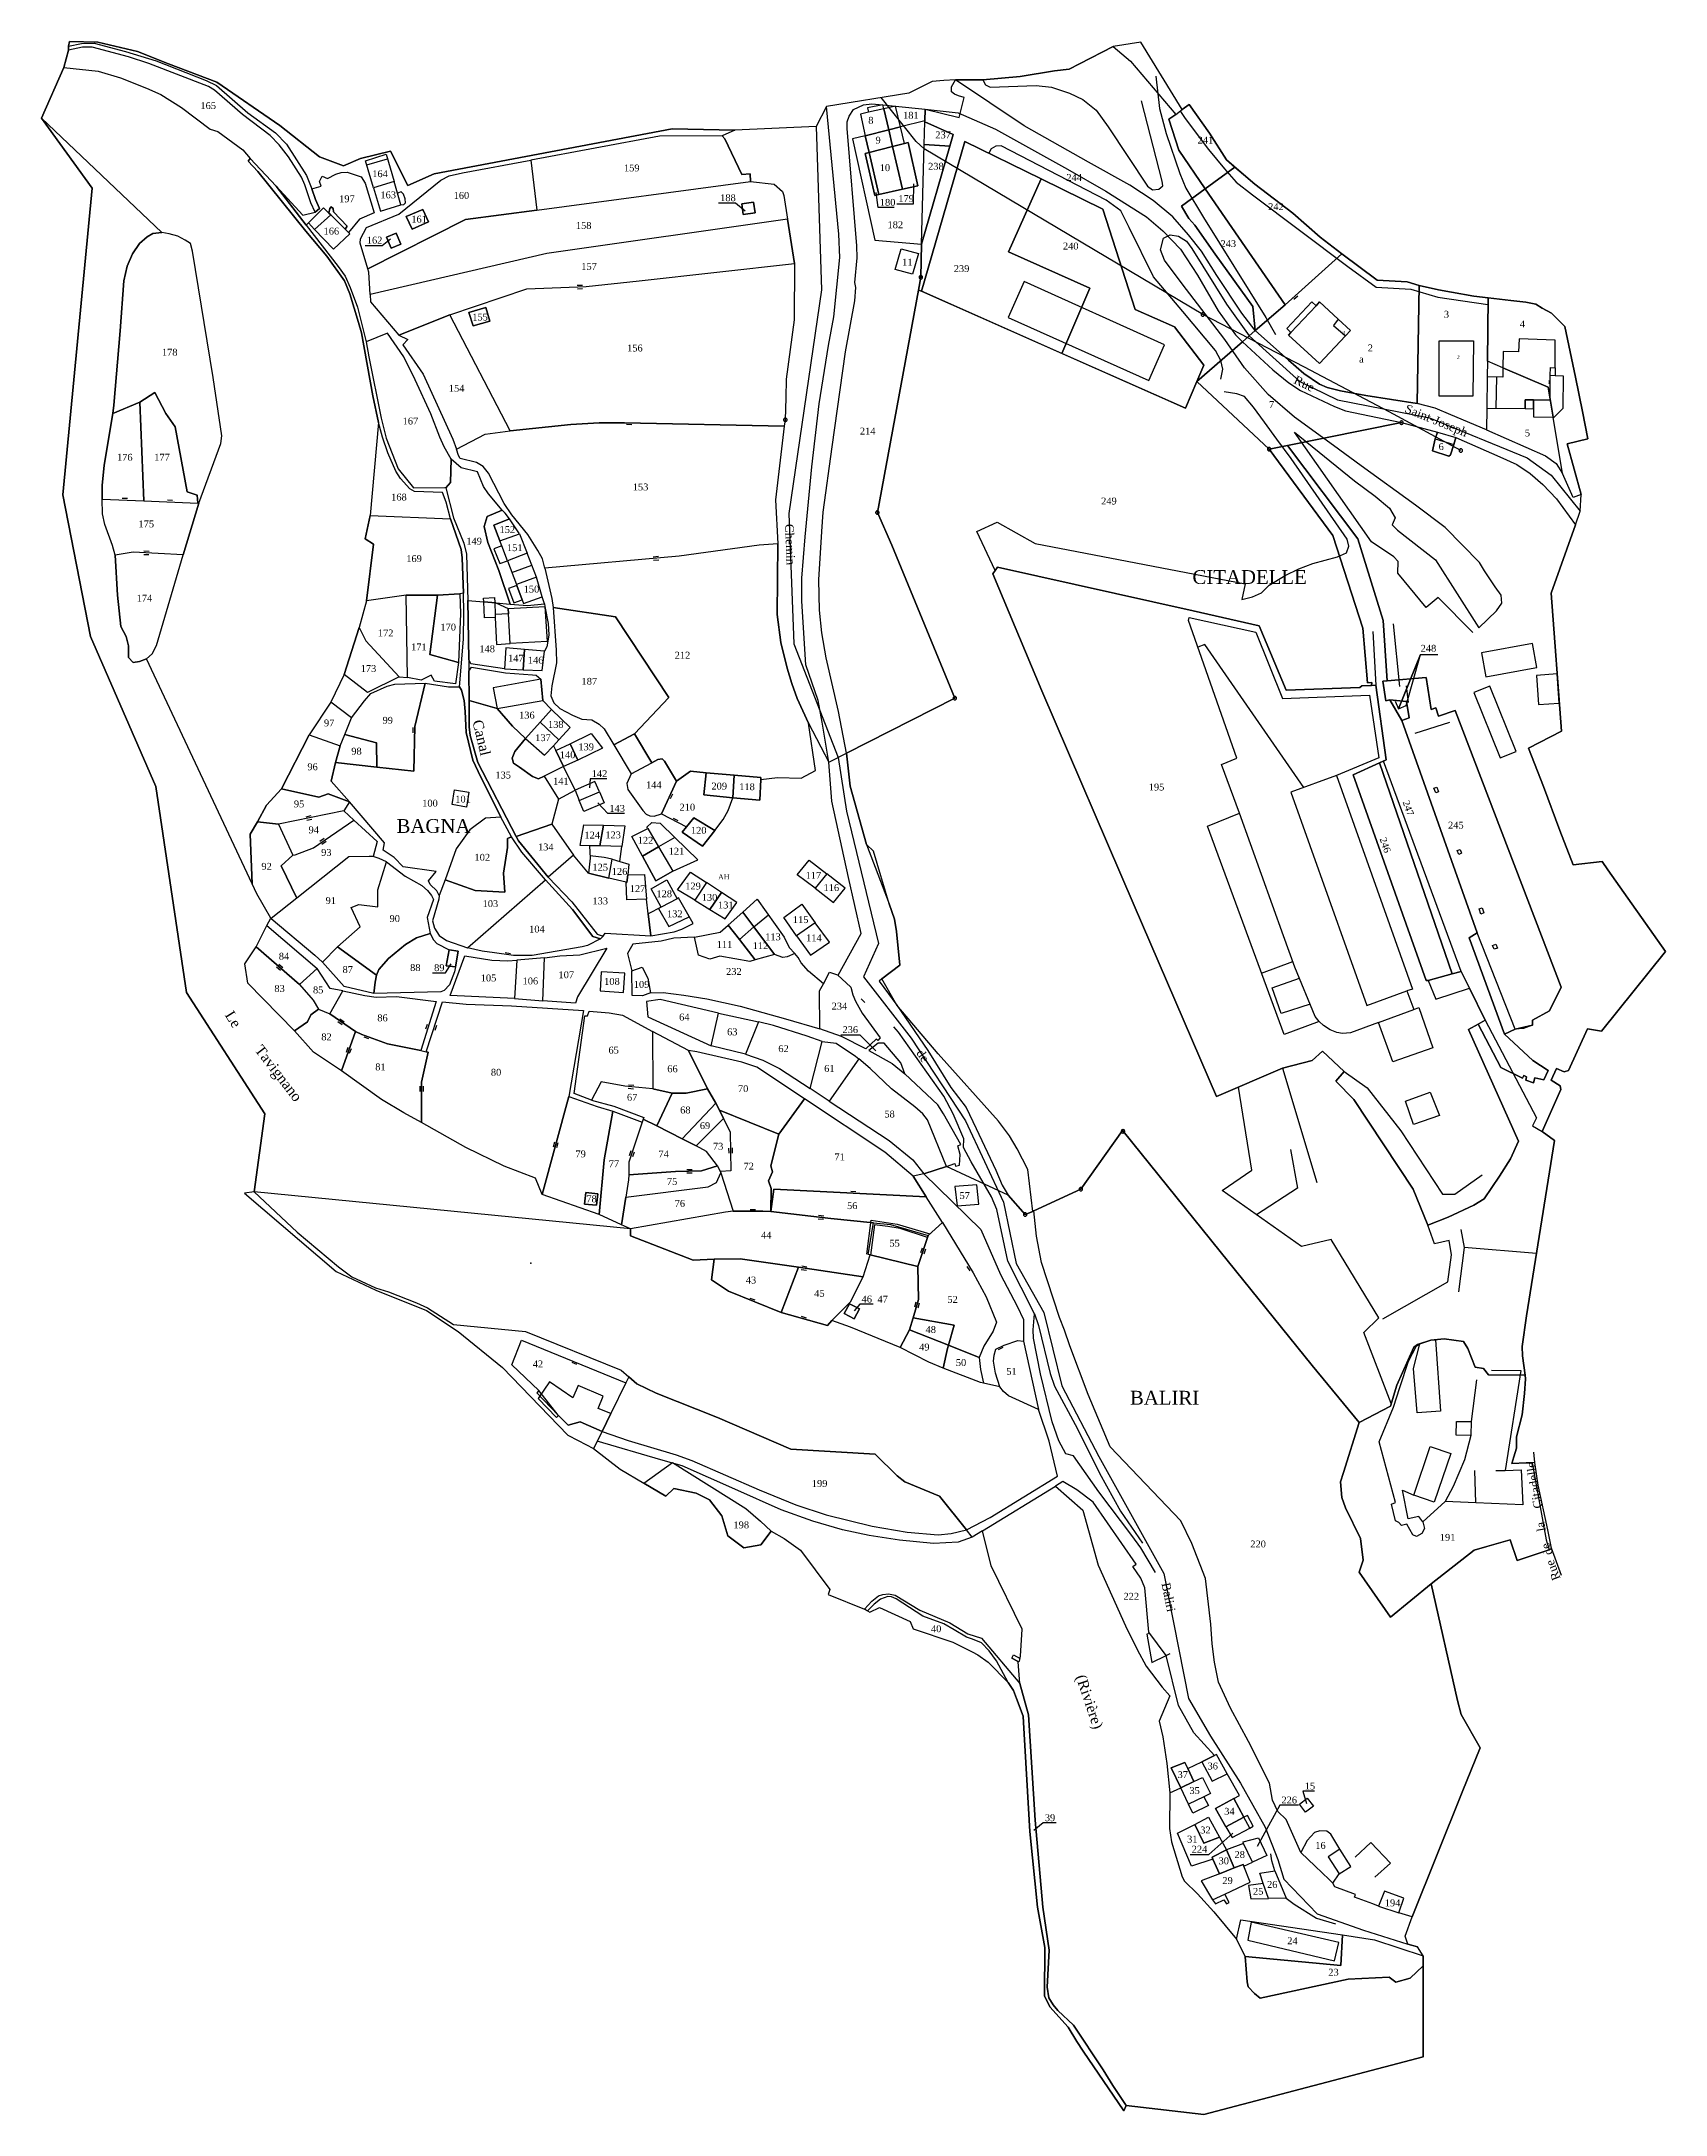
# Model space of a CAD drawing. Extents: x 1206907 to 1207379, y 6153397 to 6153999.
import ezdxf

# ---------------------------------------------------------------- set-up
doc = ezdxf.new("R2010")
doc.units = 0
doc.linetypes.add('CONTINU', pattern=[0])
doc.layers.get('0').update_dxf_attribs({"linetype": 'CONTINU'})
for name, color, linetype in [('1FLECHEFL', 7, 'CONTINU'), ('1LIEUDIT', 7, 'CONTINU'), ('1PARCELLE', 7, 'CONTINU'), ('1SECTION', 7, 'CONTINU'), ('1SUBDFISC', 7, 'CONTINU'), ('1SUBDSECT', 7, 'CONTINU'), ('1TRONFLUV', 7, 'CONTINU'), ('1TROUPARCELLE', 7, 'CONTINU'), ('1TROUSUBDFISC', 7, 'CONTINU'), ('1ZONCOMM', 7, 'CONTINU'), ('3BATIDUR', 7, 'CONTINU'), ('3BATILEGER', 7, 'CONTINU'), ('3BORNE', 7, 'CONTINU'), ('3CHEMIN', 7, 'CONTINU'), ('3FISCLINE', 7, 'CONTINUOUS'), ('3FLECHEPAR', 7, 'CONTINU'), ('3GAZODUC', 7, 'CONTINU'), ('3LIEUDITTEX', 7, 'CONTINU'), ('3MURMI', 7, 'CONTINU'), ('3MURNONMI', 7, 'CONTINU'), ('3NUMVOIE', 7, 'CONTINU'), ('3PARCELLETEX', 7, 'CONTINU'), ('3SENTIER', 7, 'CONTINU'), ('3SUBDFISCTEX', 7, 'CONTINU'), ('3TOPOLINE', 7, 'CONTINU'), ('3TRONFLUVTEX', 7, 'CONTINU'), ('3ZONCOMMTEX', 7, 'CONTINU')]:
    doc.layers.add(name, color=color, linetype=linetype)
doc.styles.get("Standard").update_dxf_attribs({"font": 'Times New Roman'})

msp = doc.modelspace()

# ---------------------------------------------------------------- texts
at = {"layer": '3LIEUDITTEX'}
for s, p in [('CITADELLE', (1207241.7, 6153841.87)), ('BAGNA', (1207010.39, 6153769.53)), ('BALIRI', (1207223.53, 6153603.41))]:
    msp.add_text(s, height=4, dxfattribs=at).set_placement(p)
at = {"layer": '3NUMVOIE'}
for s, p in [('3', (1207285.19, 6153914.29)), ('2', (1207318.53, 6153907.2)), ('1', (1207344.87, 6153899.95))]:
    msp.add_text(s, height=1.1, dxfattribs=at).set_placement(p)
at = {"layer": '3PARCELLETEX'}
for s, p in [('165', (1206953.4, 6153979.84)), ('8', (1207147.48, 6153975.57)), ('181', (1207157.6, 6153977.03)), ('9', (1207149.58, 6153969.79)), ('237', (1207166.96, 6153971.33)), ('241', (1207243.2, 6153969.82)), ('159', (1207076.49, 6153961.73)), ('10', (1207150.81, 6153961.8)), ('238', (1207164.87, 6153962.22)), ('164', (1207003.35, 6153960.05)), ('244', (1207205.05, 6153958.96)), ('197', (1206993.71, 6153952.77)), ('163', (1207005.71, 6153953.91)), ('160', (1207026.98, 6153953.75)), ('188', (1207104.44, 6153953.08)), ('180', (1207150.84, 6153951.73)), ('179', (1207156.21, 6153952.82)), ('242', (1207263.69, 6153950.49)), ('166', (1206989.18, 6153943.37)), ('161', (1207014.69, 6153946.86)), ('158', (1207062.51, 6153945.02)), ('182', (1207153.08, 6153945.22)), ('162', (1207001.75, 6153940.74)), ('240', (1207204.06, 6153939.03)), ('243', (1207249.83, 6153939.74)), ('157', (1207064.07, 6153933.11)), ('11', (1207157.32, 6153934.34)), ('239', (1207172.33, 6153932.48)), ('3', (1207314.76, 6153919.22)), ('155', (1207032.4, 6153918.4)), ('4', (1207336.83, 6153916.37)), ('178', (1206942.21, 6153908.18)), ('156', (1207077.4, 6153909.41)), ('2', (1207292.63, 6153909.43)), ('154', (1207025.59, 6153897.71)), ('7', (1207263.94, 6153892.99)), ('167', (1207012.16, 6153888.19)), ('214', (1207145.05, 6153885.26)), ('5', (1207338.3, 6153884.72)), ('176', (1206929.15, 6153877.66)), ('177', (1206939.98, 6153877.69)), ('6', (1207313.23, 6153880.77)), ('168', (1207008.83, 6153866.09)), ('153', (1207079.04, 6153869.04)), ('249', (1207215.15, 6153864.95)), ('175', (1206935.4, 6153858.31)), ('149', (1207030.68, 6153853.3)), ('152', (1207040.33, 6153856.67)), ('169', (1207013.22, 6153848.22)), ('151', (1207042.48, 6153851.39)), ('174', (1206934.86, 6153836.72)), ('150', (1207047.34, 6153839.35)), ('172', (1207004.97, 6153826.62)), ('171', (1207014.61, 6153822.56)), ('170', (1207023.14, 6153828.31)), ('148', (1207034.46, 6153822.02)), ('147', (1207042.8, 6153819.27)), ('146', (1207048.56, 6153818.7)), ('212', (1207091.22, 6153820.15)), ('248', (1207308.01, 6153822.16)), ('173', (1206999.97, 6153816.29)), ('187', (1207064.15, 6153812.56)), ('97', (1206989.3, 6153800.47)), ('99', (1207006.32, 6153801.24)), ('136', (1207046, 6153802.73)), ('138', (1207054.4, 6153800.04)), ('137', (1207050.68, 6153796.19)), ('139', (1207063.23, 6153793.53)), ('96', (1206984.49, 6153787.74)), ('98', (1206997.24, 6153792.26)), ('140', (1207057.84, 6153791.23)), ('135', (1207039.1, 6153785.33)), ('141', (1207055.89, 6153783.58)), ('142', (1207067.11, 6153785.75)), ('144', (1207082.89, 6153782.49)), ('209', (1207101.91, 6153782.11)), ('118', (1207109.98, 6153781.94)), ('195', (1207228.99, 6153781.85)), ('95', (1206980.55, 6153776.95)), ('100', (1207017.85, 6153777.16)), ('101', (1207027.45, 6153778.35)), ('143', (1207072.24, 6153775.64)), ('210', (1207092.63, 6153775.99)), ('94', (1206984.82, 6153769.42)), ('120', (1207095.95, 6153769.27)), ('245', (1207315.97, 6153770.77)), ('93', (1206988.48, 6153762.85)), ('134', (1207051.5, 6153764.43)), ('124', (1207065, 6153767.87)), ('123', (1207071.07, 6153767.94)), ('122', (1207080.48, 6153766.37)), ('121', (1207089.48, 6153763.2)), ('92', (1206971.12, 6153758.81)), ('102', (1207033.05, 6153761.43)), ('125', (1207067.32, 6153758.55)), ('126', (1207072.94, 6153757.32)), ('117', (1207129.27, 6153756.18)), ('127', (1207078.16, 6153752.33)), ('128', (1207085.92, 6153750.84)), ('129', (1207094.28, 6153753.08)), ('116', (1207134.49, 6153752.63)), ('91', (1206989.77, 6153748.86)), ('103', (1207035.4, 6153747.97)), ('133', (1207067.32, 6153748.75)), ('132', (1207088.98, 6153745.02)), ('130', (1207099.08, 6153749.79)), ('131', (1207103.8, 6153747.57)), ('90', (1207008.35, 6153743.63)), ('104', (1207048.93, 6153740.58)), ('113', (1207117.53, 6153738.33)), ('115', (1207125.56, 6153743.32)), ('84', (1206976.18, 6153732.68)), ('111', (1207103.44, 6153736.1)), ('112', (1207113.89, 6153735.75)), ('114', (1207129.41, 6153738.03)), ('87', (1206994.71, 6153728.83)), ('88', (1207014.34, 6153729.39)), ('89', (1207021.31, 6153729.36)), ('105', (1207034.86, 6153726.38)), ('107', (1207057.46, 6153727.31)), ('232', (1207106.16, 6153728.26)), ('83', (1206974.89, 6153723.32)), ('85', (1206986.11, 6153722.9)), ('106', (1207047.02, 6153725.5)), ('108', (1207070.73, 6153725.37)), ('109', (1207079.34, 6153724.5)), ('86', (1207004.81, 6153714.78)), ('64', (1207092.51, 6153715)), ('234', (1207136.84, 6153718.18)), ('82', (1206988.53, 6153709.26)), ('63', (1207106.45, 6153710.71)), ('236', (1207139.99, 6153711.37)), ('65', (1207071.98, 6153705.4)), ('62', (1207121.34, 6153705.83)), ('81', (1207004.2, 6153700.52)), ('80', (1207037.81, 6153698.97)), ('66', (1207089.08, 6153699.98)), ('61', (1207134.66, 6153700.08)), ('67', (1207077.36, 6153691.7)), ('70', (1207109.6, 6153694.22)), ('68', (1207092.81, 6153688.01)), ('58', (1207152.16, 6153686.84)), ('69', (1207098.53, 6153683.47)), ('79', (1207062.39, 6153675.27)), ('77', (1207072.06, 6153672.38)), ('74', (1207086.51, 6153675.23)), ('73', (1207102.33, 6153677.47)), ('71', (1207137.64, 6153674.39)), ('75', (1207088.96, 6153667.24)), ('72', (1207111.22, 6153671.69)), ('78', (1207065.55, 6153662.2)), ('76', (1207091.22, 6153660.87)), ('56', (1207141.32, 6153660.22)), ('57', (1207174, 6153663.15)), ('44', (1207116.32, 6153651.64)), ('55', (1207153.63, 6153649.3)), ('43', (1207111.9, 6153638.59)), ('45', (1207131.77, 6153634.73)), ('46', (1207145.54, 6153633.07)), ('47', (1207150.14, 6153633.02)), ('52', (1207170.47, 6153632.97)), ('48', (1207164.13, 6153624.21)), ('49', (1207162.26, 6153619.13)), ('42', (1207049.98, 6153614.23)), ('50', (1207172.93, 6153614.63)), ('51', (1207187.6, 6153612.07)), ('199', (1207131.08, 6153579.49)), ('198', (1207108.31, 6153567.46)), ('191', (1207313.58, 6153563.84)), ('220', (1207258.51, 6153561.91)), ('222', (1207221.65, 6153546.71)), ('40', (1207165.7, 6153537.28)), ('36', (1207246.07, 6153497.39)), ('37', (1207237.36, 6153494.9)), ('15', (1207274.32, 6153491.59)), ('35', (1207240.81, 6153490.28)), ('226', (1207267.55, 6153487.52)), ('39', (1207198.79, 6153482.37)), ('34', (1207250.92, 6153484.24)), ('31', (1207240.14, 6153476.16)), ('224', (1207241.47, 6153473.23)), ('32', (1207243.96, 6153478.81)), ('16', (1207277.39, 6153474.33)), ('30', (1207249.28, 6153469.84)), ('28', (1207253.92, 6153471.68)), ('29', (1207250.38, 6153464.11)), ('26', (1207263.38, 6153462.98)), ('25', (1207259.29, 6153460.98)), ('194', (1207297.59, 6153457.64)), ('24', (1207269.24, 6153446.61)), ('23', (1207281.17, 6153437.48))]:
    msp.add_text(s, height=2, dxfattribs=at).set_placement(p)
for s, rotation, p in [('247', 289.7, (1207302.75, 6153778.52)), ('246', 289.3, (1207296.06, 6153767.8))]:
    msp.add_text(s, height=2, rotation=rotation, dxfattribs=at).set_placement(p)
at = {"layer": '3SECTIONTEX'}
msp.add_text('AH', height=1.5, dxfattribs=at).set_placement((1207103.84, 6153755.99))
at = {"layer": '3SUBDFISCTEX'}
msp.add_text('a', height=2, dxfattribs=at).set_placement((1207290.12, 6153906.19))
at = {"layer": '3TRONFLUVTEX'}
for s, rotation, p in [('Canal', 283.4, (1207032.43, 6153801.96)), ('Le', 302.2, (1206960.4, 6153716.61)), ('Tavignano', 307.7, (1206968.99, 6153706.44)), ('(Rivière)', 288.6, (1207207.78, 6153524.34))]:
    msp.add_text(s, height=3, rotation=rotation, dxfattribs=at).set_placement(p)
at = {"layer": '3ZONCOMMTEX'}
for s, rotation, p in [('Rue', 334.1, (1207270.9, 6153900.27)), ('Rue', 334.1, (1207270.9, 6153900.27)), ('Saint-Joseph', 337.8, (1207303.17, 6153891.85)), ('Saint-Joseph', 337.8, (1207303.17, 6153891.85)), ('Chemin', 272.4, (1207123.27, 6153859.24)), ('Chemin', 272.4, (1207123.27, 6153859.24)), ('Chemin', 272.4, (1207123.27, 6153859.24)), ('de', 303.5, (1207161.32, 6153705.57)), ('de', 303.5, (1207161.32, 6153705.57)), ('de', 303.5, (1207161.32, 6153705.57)), ('Citadelle', 99.5, (1207343.38, 6153573.44)), ('la', 100, (1207344.39, 6153566.81)), ('de', 112.6, (1207346.51, 6153560.19)), ('Rue', 110.8, (1207348.72, 6153552.89)), ('Baliri', 281.2, (1207232.7, 6153551.42)), ('Baliri', 281.2, (1207232.7, 6153551.42)), ('Baliri', 281.2, (1207232.7, 6153551.42))]:
    msp.add_text(s, height=2.5, rotation=rotation, dxfattribs=at).set_placement(p)

# ---------------------------------------------------------------- blocks, each defined once
blk = doc.blocks.new('MURMI')
for p, q in [((-0.75, 0.5), (0.75, 0.5)), ((-0.75, -0.5), (0.75, -0.5))]:
    blk.add_line(p, q)
blk = doc.blocks.new('MURNOMI')
blk.add_line((-0.75, 0.5), (0.75, 0.5))
blk = doc.blocks.new('FLECHRU1')
blk.add_point((0, 0))
blk = doc.blocks.new('BORLIPRO')
blk.add_lwpolyline([(-0.07, 0.5), (-0.19, 0.47), (-0.31, 0.4), (-0.4, 0.31), (-0.47, 0.19), (-0.5, 0.07), (-0.5, -0.07), (-0.47, -0.19), (-0.4, -0.31), (-0.31, -0.4), (-0.19, -0.47), (-0.07, -0.5), (0.07, -0.5), (0.19, -0.47), (0.31, -0.4), (0.4, -0.31), (0.47, -0.19), (0.5, -0.07), (0.5, 0.07), (0.47, 0.19), (0.4, 0.31), (0.31, 0.4), (0.19, 0.47), (0.07, 0.5)], close=True)

# ---------------------------------------------------------------- linework, layer by layer
at = {"layer": '1LIEUDIT'}
for points in [[(1207136.04, 6153790.05), (1207141.12, 6153792.65), (1207142.25, 6153783.14), (1207146.94, 6153766.11), (1207153.57, 6153748.91), (1207155.06, 6153744.47), (1207155.68, 6153740.92), (1207156.68, 6153731.12), (1207151.44, 6153727.09), (1207150.63, 6153726.44), (1207155.75, 6153719.42), (1207164.84, 6153706.3), (1207171.46, 6153695.55), (1207175.89, 6153689.77), (1207178.81, 6153683.68), (1207184.52, 6153671.49), (1207186.44, 6153667.19), (1207188.09, 6153664.23), (1207170.22, 6153672.61), (1207163.64, 6153670.5), (1207160.56, 6153669.75), (1207164.3, 6153663.77), (1207120, 6153666), (1207119.13, 6153659.49), (1207116.84, 6153659.65), (1207108.24, 6153659.57), (1207105.95, 6153659.36), (1207078.37, 6153654.46), (1206968.98, 6153665.22), (1206972.11, 6153687.92), (1206949.39, 6153723.19), (1206940.42, 6153783), (1206921.45, 6153826.59), (1206913.39, 6153867.77), (1206921.9, 6153956.83), (1206907.2, 6153977.24), (1206913.7, 6153991.96), (1206915.06, 6153996.93), (1206915.02, 6153998.14), (1206915.31, 6153999.48), (1206923.6, 6153999.29), (1206935.12, 6153996.6), (1206944.12, 6153992.97), (1206958.15, 6153987.62), (1206976.47, 6153975.09), (1206987.96, 6153965.97), (1206994.93, 6153963.36), (1206999.9, 6153965.44), (1207008.62, 6153967.57), (1207013.65, 6153957.59), (1207021.29, 6153961.06), (1207090.48, 6153974.06), (1207108.73, 6153973.69), (1207105.04, 6153972.07), (1207105.8, 6153971.22), (1207110.73, 6153960.83), (1207113.18, 6153961), (1207113.22, 6153958.76), (1207120.11, 6153958.05), (1207122.55, 6153955.87), (1207122.99, 6153954.68), (1207123.98, 6153947.88), (1207126.05, 6153935.01), (1207125.99, 6153918.58), (1207123.65, 6153901.34), (1207123.54, 6153895.97), (1207123.37, 6153889.52), (1207123.08, 6153887.67), (1207120.48, 6153866.28), (1207121.22, 6153853.53), (1207121.04, 6153833), (1207122.05, 6153824.89), (1207123.96, 6153817.4), (1207125.31, 6153812.94), (1207126.79, 6153808.61), (1207130.12, 6153801.41), (1207136.04, 6153790.05)], [(1207188.09, 6153664.23), (1207193.09, 6153658.63), (1207195.26, 6153659.55), (1207195.55, 6153659.69), (1207209.27, 6153666.01), (1207221.34, 6153683.01), (1207221.51, 6153682.81), (1207249.76, 6153647.86), (1207276.53, 6153614.74), (1207290.19, 6153598.18), (1207285.61, 6153583.7), (1207284.71, 6153581.01), (1207285.15, 6153576.45), (1207286.16, 6153573.46), (1207290.51, 6153564.54), (1207291.3, 6153558.24), (1207290.11, 6153554.75), (1207299.21, 6153541.67), (1207311.02, 6153551.3), (1207323.59, 6153561.07), (1207327.21, 6153562.18), (1207334.01, 6153564.11), (1207336.03, 6153558.08), (1207345.33, 6153561.21), (1207346.02, 6153561.73), (1207344.93, 6153567.06), (1207342.14, 6153580), (1207341.17, 6153586.58), (1207340.45, 6153586.52), (1207338.71, 6153586.45), (1207334.51, 6153586.29), (1207335.09, 6153588.23), (1207335.84, 6153590.71), (1207335.89, 6153592.71), (1207335.88, 6153594.04), (1207337.52, 6153600.47), (1207338.15, 6153606.66), (1207338.44, 6153610.87), (1207338.37, 6153611.97), (1207337.64, 6153617.53), (1207337.47, 6153620.3), (1207338.78, 6153629.16), (1207346.91, 6153680.19), (1207343.33, 6153682.76), (1207348.75, 6153694.96), (1207348.51, 6153696.03), (1207345.92, 6153697.69), (1207347.46, 6153701.09), (1207349.74, 6153700.06), (1207351, 6153700.44), (1207356.47, 6153712.61), (1207360.57, 6153711.9), (1207379.18, 6153735.05), (1207362.45, 6153758.75), (1207360.72, 6153761.17), (1207352.29, 6153760.23), (1207348.5, 6153770.26), (1207343.67, 6153782.98), (1207339.39, 6153794.11), (1207348.9, 6153799.07), (1207345.92, 6153839.19), (1207353.04, 6153859.03), (1207354.36, 6153863.02), (1207354.68, 6153867.82), (1207350.63, 6153882.58), (1207356.64, 6153884.04), (1207355.02, 6153891.92), (1207352.98, 6153901.94), (1207349.89, 6153916.64), (1207346.08, 6153920.53), (1207343.29, 6153922.03), (1207341.48, 6153923.12), (1207338.61, 6153923.74), (1207334.22, 6153924.19), (1207327.59, 6153924.99), (1207323.48, 6153925.52), (1207316.98, 6153926.66), (1207313.18, 6153927.28), (1207307.54, 6153928.6), (1207304.08, 6153929.65), (1207295.41, 6153930.15), (1207285.07, 6153937.82), (1207278.84, 6153942.65), (1207270.9, 6153949.58), (1207259.82, 6153958), (1207256.53, 6153960.82), (1207251.6, 6153965.04), (1207246.6, 6153972.85), (1207240.77, 6153981.2), (1207238.74, 6153979.68), (1207226.71, 6153999.26), (1207218.64, 6153998.03), (1207208.85, 6153993.02), (1207205.87, 6153991.45), (1207201.56, 6153990.93), (1207191.62, 6153989.28), (1207180.75, 6153988.37), (1207172.86, 6153988.37), (1207169.42, 6153988.11), (1207166.03, 6153987.86), (1207159.28, 6153984.48), (1207135.35, 6153980.63), (1207132.33, 6153974.81), (1207108.73, 6153973.69), (1207105.04, 6153972.07), (1207105.8, 6153971.22), (1207110.73, 6153960.83), (1207113.18, 6153961), (1207113.22, 6153958.76), (1207120.11, 6153958.05), (1207122.55, 6153955.87), (1207122.99, 6153954.68), (1207123.98, 6153947.88), (1207126.05, 6153935.01), (1207125.99, 6153918.58), (1207123.65, 6153901.34), (1207123.54, 6153895.97), (1207123.37, 6153889.52), (1207123.08, 6153887.67), (1207120.48, 6153866.28), (1207121.22, 6153853.53), (1207121.04, 6153833), (1207122.05, 6153824.89), (1207123.96, 6153817.4), (1207125.31, 6153812.94), (1207126.79, 6153808.61), (1207130.12, 6153801.41), (1207136.04, 6153790.05), (1207141.12, 6153792.65), (1207142.25, 6153783.14), (1207146.94, 6153766.11), (1207153.57, 6153748.91), (1207155.06, 6153744.47), (1207155.68, 6153740.92), (1207156.68, 6153731.12), (1207151.44, 6153727.09), (1207150.63, 6153726.44), (1207155.75, 6153719.42), (1207164.84, 6153706.3), (1207171.46, 6153695.55), (1207175.89, 6153689.77), (1207178.81, 6153683.68), (1207184.52, 6153671.49), (1207186.44, 6153667.19), (1207188.09, 6153664.23)], [(1207195.26, 6153659.55), (1207193.09, 6153658.63), (1207188.09, 6153664.23), (1207170.22, 6153672.61), (1207163.64, 6153670.5), (1207160.56, 6153669.75), (1207164.3, 6153663.77), (1207120, 6153666), (1207119.13, 6153659.49), (1207116.84, 6153659.65), (1207108.24, 6153659.57), (1207105.95, 6153659.36), (1207078.37, 6153654.46), (1206968.98, 6153665.22), (1206966.23, 6153664.88), (1206992.89, 6153642.11), (1207004.33, 6153636.68), (1207019.09, 6153630.74), (1207028.28, 6153624.68), (1207041.15, 6153614.22), (1207060.2, 6153594.53), (1207063.21, 6153592.94), (1207067.59, 6153590.63), (1207075.39, 6153584.65), (1207082.23, 6153580.57), (1207088.67, 6153576.84), (1207090.97, 6153578.99), (1207097.43, 6153577.64), (1207101.32, 6153575.75), (1207104.93, 6153571.13), (1207106.68, 6153565.31), (1207111.32, 6153561.82), (1207116.27, 6153562.64), (1207119.26, 6153566.65), (1207123.04, 6153564.55), (1207127.82, 6153561.09), (1207136.33, 6153549.72), (1207135.81, 6153548.26), (1207146.35, 6153543.94), (1207147.27, 6153543.52), (1207147.93, 6153543.14), (1207150.74, 6153544.5), (1207159.63, 6153540.35), (1207160.53, 6153538.3), (1207172.03, 6153534.4), (1207177.67, 6153531.53), (1207179.32, 6153530.68), (1207182.33, 6153528.56), (1207188.18, 6153522.71), (1207189.73, 6153520.34), (1207190.58, 6153518.03), (1207192.49, 6153512.89), (1207192.59, 6153511.06), (1207194.44, 6153479.37), (1207196.7, 6153457.35), (1207198.78, 6153445.65), (1207198.7, 6153431.63), (1207200.24, 6153428.42), (1207205.54, 6153422.48), (1207208.11, 6153418.39), (1207209.89, 6153415.58), (1207221.79, 6153398.18), (1207222.42, 6153399.78), (1207244.96, 6153397.13), (1207308.79, 6153413.9), (1207308.72, 6153440.38), (1207308.77, 6153443.25), (1207307.13, 6153445.83), (1207304.29, 6153446.65), (1207303.47, 6153448.95), (1207305.54, 6153454.6), (1207320.09, 6153490.79), (1207325.29, 6153503.7), (1207319.79, 6153513.32), (1207318.68, 6153517.39), (1207311.02, 6153551.3), (1207299.21, 6153541.67), (1207290.11, 6153554.75), (1207291.3, 6153558.24), (1207290.51, 6153564.54), (1207286.16, 6153573.46), (1207285.15, 6153576.45), (1207284.71, 6153581.01), (1207285.61, 6153583.7), (1207290.19, 6153598.18), (1207276.53, 6153614.74), (1207249.76, 6153647.86), (1207221.51, 6153682.81), (1207221.34, 6153683.01), (1207209.27, 6153666.01), (1207195.55, 6153659.69), (1207195.26, 6153659.55)]]:
    msp.add_lwpolyline(points, close=True, dxfattribs=at)
at = {"layer": '1PARCELLE'}
for points in [[(1206975.44, 6153957.39), (1206983.12, 6153949.02), (1206986.77, 6153949.89), (1206985.5, 6153952.6), (1206983.74, 6153957.85), (1206982.78, 6153960.01), (1206979.03, 6153965.98), (1206976.33, 6153969.47), (1206973.66, 6153972.18), (1206965.66, 6153978.22), (1206957.52, 6153985.34), (1206955.76, 6153986.43), (1206938.44, 6153993.06), (1206932.48, 6153995.02), (1206921.95, 6153997.86), (1206919.1, 6153997.79), (1206915.06, 6153996.93), (1206913.7, 6153991.96), (1206923.68, 6153990.81), (1206930.21, 6153988.92), (1206937.71, 6153985.9), (1206941.85, 6153984.09), (1206947.88, 6153980.3), (1206956.23, 6153974.04), (1206958.42, 6153973.36), (1206965.68, 6153967.97), (1206967.84, 6153965.5), (1206975.44, 6153957.39)], [(1207245.03, 6153905.43), (1207236.51, 6153916.56), (1207225.09, 6153921.61), (1207215.67, 6153950.71), (1207197.74, 6153959.53), (1207175.55, 6153970.46), (1207162.98, 6153926.88), (1207162.07, 6153927.23), (1207162.75, 6153930.95), (1207162.93, 6153940.57), (1207171.21, 6153969.07), (1207172.18, 6153972.4), (1207163.93, 6153976.12), (1207163.91, 6153976.46), (1207164, 6153979.85), (1207173.92, 6153977.43), (1207175.31, 6153983.2), (1207173.75, 6153983.65), (1207172.55, 6153984.12), (1207171.67, 6153984.89), (1207171.65, 6153986.29), (1207172.86, 6153988.37), (1207180.75, 6153988.37), (1207191.62, 6153989.28), (1207201.56, 6153990.93), (1207205.87, 6153991.45), (1207208.85, 6153993.02), (1207218.64, 6153998.03), (1207223.71, 6153993.76), (1207236.89, 6153978.3), (1207234.83, 6153976.88), (1207237.71, 6153967.92), (1207245.43, 6153956.69), (1207238.52, 6153951.62), (1207240.6, 6153948.07), (1207242.42, 6153946.07), (1207248.33, 6153937.7), (1207259.21, 6153922.45), (1207259.96, 6153915.53), (1207256.19, 6153912.22), (1207242.99, 6153900.7), (1207245.03, 6153905.43)], [(1207138.83, 6153804.81), (1207135.24, 6153820.36), (1207133.98, 6153827.7), (1207133.32, 6153834.27), (1207133.13, 6153843.06), (1207133.95, 6153857.08), (1207134.42, 6153862.72), (1207136.98, 6153881.74), (1207140.87, 6153909.28), (1207143.62, 6153924.13), (1207143.9, 6153928), (1207143.6, 6153929.43), (1207144.24, 6153936.63), (1207144.15, 6153940.14), (1207141.31, 6153974.23), (1207141.32, 6153976.15), (1207141.91, 6153977.79), (1207143.18, 6153979.69), (1207146.05, 6153981.03), (1207148.49, 6153981.33), (1207151.72, 6153981.09), (1207147.28, 6153980.17), (1207147.52, 6153978.91), (1207145.18, 6153978.37), (1207146.62, 6153972.09), (1207142.88, 6153971.15), (1207149.36, 6153941.73), (1207162.93, 6153940.57), (1207162.75, 6153930.95), (1207162.07, 6153927.23), (1207150.13, 6153862.59), (1207154.3, 6153853.17), (1207172.65, 6153808.69), (1207141.12, 6153792.65), (1207138.83, 6153804.81)], [(1207151.72, 6153981.09), (1207147.28, 6153980.17), (1207147.52, 6153978.91), (1207145.18, 6153978.37), (1207146.62, 6153972.09), (1207153.41, 6153973.81), (1207151.99, 6153979.92), (1207151.72, 6153981.09)], [(1207151.72, 6153981.09), (1207155.42, 6153980.71), (1207164, 6153979.85), (1207163.91, 6153976.46), (1207156.84, 6153974.67), (1207153.41, 6153973.81), (1207151.99, 6153979.92), (1207151.72, 6153981.09)], [(1207245.43, 6153956.69), (1207237.71, 6153967.92), (1207234.83, 6153976.88), (1207236.89, 6153978.3), (1207238.74, 6153979.68), (1207240.77, 6153981.2), (1207246.6, 6153972.85), (1207251.6, 6153965.04), (1207254.01, 6153962.98), (1207245.43, 6153956.69)], [(1207146.62, 6153972.09), (1207142.88, 6153971.15), (1207149.36, 6153941.73), (1207162.93, 6153940.57), (1207163.74, 6153969.55), (1207163.93, 6153976.12), (1207163.91, 6153976.46), (1207156.84, 6153974.67), (1207153.41, 6153973.81), (1207154.53, 6153968.97), (1207157.97, 6153969.83), (1207159.1, 6153970.12), (1207161.85, 6153957.54), (1207157.42, 6153956.55), (1207150.55, 6153955.01), (1207149.41, 6153954.76), (1207146.59, 6153966.97), (1207147.73, 6153967.26), (1207146.62, 6153972.09)], [(1207163.74, 6153969.55), (1207163.93, 6153976.12), (1207172.18, 6153972.4), (1207171.21, 6153969.07), (1207163.74, 6153969.55)], [(1207049.4, 6153965.02), (1207051.19, 6153950.48), (1207113.22, 6153958.76), (1207113.18, 6153961), (1207110.73, 6153960.83), (1207105.8, 6153971.22), (1207105.04, 6153972.07), (1207086.78, 6153972), (1207049.4, 6153965.02)], [(1207146.62, 6153972.09), (1207147.73, 6153967.26), (1207154.53, 6153968.97), (1207153.41, 6153973.81), (1207146.62, 6153972.09)], [(1207157.42, 6153956.55), (1207161.85, 6153957.54), (1207159.1, 6153970.12), (1207157.97, 6153969.83), (1207154.53, 6153968.97), (1207157.42, 6153956.55)], [(1207171.21, 6153969.07), (1207162.93, 6153940.57), (1207163.74, 6153969.55), (1207171.21, 6153969.07)], [(1207203.7, 6153908.85), (1207162.98, 6153926.88), (1207175.55, 6153970.46), (1207197.74, 6153959.53), (1207188.26, 6153938.35), (1207211.89, 6153927.75), (1207203.7, 6153908.85)], [(1206999.86, 6153940.92), (1206999.96, 6153942.13), (1207001.63, 6153945.38), (1207011.04, 6153949.31), (1207023.26, 6153959.19), (1207025.68, 6153960.41), (1207029.53, 6153961.29), (1207049.4, 6153965.02), (1207051.19, 6153950.48), (1207030.42, 6153947.71), (1207002.09, 6153933.41), (1206999.86, 6153940.92)], [(1207009.73, 6153958.78), (1207003.7, 6153956.92), (1207001.39, 6153964.83), (1207007.42, 6153966.71), (1207009.73, 6153958.78)], [(1207150.55, 6153955.01), (1207149.41, 6153954.76), (1207146.59, 6153966.97), (1207147.73, 6153967.26), (1207150.55, 6153955.01)], [(1207150.55, 6153955.01), (1207157.42, 6153956.55), (1207154.53, 6153968.97), (1207147.73, 6153967.26), (1207150.55, 6153955.01)], [(1206986.59, 6153944.88), (1206984.76, 6153946.8), (1206984.14, 6153946.09), (1206975.44, 6153957.39), (1206983.12, 6153949.02), (1206986.77, 6153949.89), (1206988.04, 6153950.96), (1206986.84, 6153953.53), (1206985.82, 6153956.64), (1206988.45, 6153957.41), (1206988.01, 6153958.79), (1206988.77, 6153960.38), (1206990.31, 6153959.64), (1206992.76, 6153960.89), (1206994.34, 6153961.4), (1206996.03, 6153961.48), (1207000.11, 6153960.17), (1207001.32, 6153958.29), (1207003.87, 6153949.64), (1206999.65, 6153947.82), (1206996.44, 6153944.01), (1206995.5, 6153944.93), (1206996.09, 6153945.77), (1206992.09, 6153949.93), (1206992.01, 6153950.96), (1206991.37, 6153951.45), (1206990.99, 6153950.95), (1206990.72, 6153949.63), (1206991.29, 6153949.06), (1206986.59, 6153944.88)], [(1207002.31, 6153932.43), (1207002.09, 6153933.41), (1207030.42, 6153947.71), (1207051.19, 6153950.48), (1207113.22, 6153958.76), (1207120.11, 6153958.05), (1207122.55, 6153955.87), (1207122.99, 6153954.68), (1207123.98, 6153947.88), (1207054.11, 6153937.84), (1207002.68, 6153925.97), (1207002.31, 6153932.43)], [(1207009.73, 6153958.78), (1207003.7, 6153956.92), (1207005.7, 6153950.13), (1207011.64, 6153951.99), (1207012.54, 6153952.1), (1207012.96, 6153952.58), (1207012.92, 6153953.73), (1207012.41, 6153955.15), (1207011.76, 6153955.79), (1207010.68, 6153955.42), (1207009.73, 6153958.78)], [(1207197.74, 6153959.53), (1207215.67, 6153950.71), (1207225.09, 6153921.61), (1207236.51, 6153916.56), (1207245.03, 6153905.43), (1207242.99, 6153900.7), (1207239.66, 6153892.93), (1207203.7, 6153908.85), (1207211.89, 6153927.75), (1207188.26, 6153938.35), (1207197.74, 6153959.53)], [(1207254.01, 6153962.98), (1207256.53, 6153960.82), (1207259.82, 6153958), (1207270.9, 6153949.58), (1207278.84, 6153942.65), (1207285.07, 6153937.82), (1207268.64, 6153922.94), (1207245.43, 6153956.69), (1207254.01, 6153962.98)], [(1206986.59, 6153944.88), (1206991.29, 6153949.06), (1206990.72, 6153949.63), (1206990.99, 6153950.95), (1206991.37, 6153951.45), (1206992.01, 6153950.96), (1206992.09, 6153949.93), (1206996.09, 6153945.77), (1206995.5, 6153944.93), (1206996.44, 6153944.01), (1206996.84, 6153943.62), (1206992.09, 6153939.14), (1206986.59, 6153944.88)], [(1207111.13, 6153949.23), (1207110.76, 6153952.28), (1207114.09, 6153952.81), (1207114.61, 6153949.72), (1207111.13, 6153949.23)], [(1207245.43, 6153956.69), (1207268.64, 6153922.94), (1207259.96, 6153915.53), (1207259.21, 6153922.45), (1207248.33, 6153937.7), (1207242.42, 6153946.07), (1207240.6, 6153948.07), (1207238.52, 6153951.62), (1207245.43, 6153956.69)], [(1207123.98, 6153947.88), (1207054.11, 6153937.84), (1207002.68, 6153925.97), (1207002.78, 6153923.82), (1207011.03, 6153914.14), (1207025.92, 6153920.06), (1207048.29, 6153927.58), (1207065.49, 6153928.26), (1207080.89, 6153929.92), (1207126.05, 6153935.01), (1207123.98, 6153947.88)], [(1207014.92, 6153944.97), (1207013.22, 6153948.61), (1207018.05, 6153950.66), (1207019.67, 6153947.09), (1207014.92, 6153944.97)], [(1206952.68, 6153865.36), (1206952.89, 6153865.35), (1206959.37, 6153882.65), (1206959.62, 6153884.91), (1206957.06, 6153901.86), (1206951.05, 6153938.53), (1206950.56, 6153940.74), (1206948.96, 6153941.79), (1206946.82, 6153942.89), (1206944.35, 6153943.62), (1206942.23, 6153943.93), (1206939.57, 6153943.69), (1206937.94, 6153942.75), (1206935.7, 6153940.74), (1206933.63, 6153937.77), (1206932.15, 6153934.19), (1206931.16, 6153929.89), (1206930.04, 6153915.36), (1206928.27, 6153893.82), (1206927.96, 6153891.37), (1206935.83, 6153894.67), (1206940.13, 6153897.45), (1206943.32, 6153891.41), (1206946.07, 6153887.49), (1206949.57, 6153868.6), (1206952.48, 6153867.68), (1206952.68, 6153865.36)], [(1207008.8, 6153939.42), (1207007.45, 6153942.59), (1207010.29, 6153943.74), (1207011.67, 6153940.63), (1207008.8, 6153939.42)], [(1207155.31, 6153933.19), (1207157.02, 6153939.23), (1207162.11, 6153937.86), (1207160.33, 6153931.82), (1207155.31, 6153933.19)], [(1207025.92, 6153920.06), (1207048.29, 6153927.58), (1207065.49, 6153928.26), (1207080.89, 6153929.92), (1207126.05, 6153935.01), (1207125.99, 6153918.58), (1207123.65, 6153901.34), (1207123.54, 6153895.97), (1207123.37, 6153889.52), (1207123.08, 6153887.67), (1207076.6, 6153888.68), (1207069.28, 6153888.64), (1207061.09, 6153888.15), (1207043.38, 6153886.36), (1207025.92, 6153920.06)], [(1207285.07, 6153937.82), (1207268.64, 6153922.94), (1207259.96, 6153915.53), (1207269.63, 6153906.86), (1207274.06, 6153902.98), (1207278.59, 6153899.95), (1207280.86, 6153898.91), (1207284.76, 6153897.96), (1207292.12, 6153896.65), (1207307.02, 6153894.28), (1207307.54, 6153928.6), (1207304.08, 6153929.65), (1207295.41, 6153930.15), (1207285.07, 6153937.82)], [(1207276.53, 6153614.74), (1207249.76, 6153647.86), (1207221.51, 6153682.81), (1207221.34, 6153683.01), (1207209.27, 6153666.01), (1207195.55, 6153659.69), (1207195.26, 6153659.55), (1207193.82, 6153671.76), (1207190.73, 6153677.77), (1207188.53, 6153681.47), (1207185.32, 6153685.74), (1207167.83, 6153705.33), (1207155.75, 6153719.42), (1207151.44, 6153727.09), (1207156.68, 6153731.12), (1207155.68, 6153740.92), (1207155.06, 6153744.47), (1207153.57, 6153748.91), (1207149.01, 6153764.21), (1207146.94, 6153766.11), (1207142.25, 6153783.14), (1207141.12, 6153792.65), (1207172.65, 6153808.69), (1207154.3, 6153853.17), (1207150.13, 6153862.59), (1207162.07, 6153927.23), (1207162.98, 6153926.88), (1207239.66, 6153892.93), (1207242.99, 6153900.7), (1207263.98, 6153881.04), (1207282.52, 6153855.93), (1207291.23, 6153829.04), (1207292.57, 6153813.11), (1207293.81, 6153813.21), (1207293.73, 6153812.36), (1207290.92, 6153812.23), (1207290.34, 6153811.75), (1207268.92, 6153811.04), (1207261.12, 6153829.65), (1207241.88, 6153834), (1207185.08, 6153846.74), (1207183.67, 6153844.75), (1207197.92, 6153810.76), (1207224.71, 6153748.39), (1207248.68, 6153692.9), (1207267.84, 6153701.13), (1207276.52, 6153703.38), (1207279.48, 6153706.15), (1207285.8, 6153700.22), (1207283.37, 6153697.43), (1207288.59, 6153692.1), (1207305.86, 6153666.04), (1207310.13, 6153655.58), (1207315.98, 6153657.84), (1207323.5, 6153661.38), (1207326.44, 6153663.18), (1207330.91, 6153669.78), (1207334.09, 6153674.82), (1207336.44, 6153679.92), (1207321.92, 6153712.35), (1207324.68, 6153713.94), (1207331.28, 6153701.31), (1207337.59, 6153698.22), (1207338, 6153699.02), (1207338.8, 6153698.62), (1207338.57, 6153697.66), (1207340.79, 6153696.9), (1207341.16, 6153698.33), (1207343.84, 6153697.75), (1207345.04, 6153700.49), (1207340.62, 6153703.43), (1207332.42, 6153711.06), (1207335.43, 6153712.53), (1207340.47, 6153713.68), (1207340.52, 6153715.1), (1207345.46, 6153717.8), (1207348.83, 6153724.74), (1207318.07, 6153805.08), (1207313.21, 6153803.47), (1207312.41, 6153805.9), (1207311.06, 6153805.33), (1207309.58, 6153814.7), (1207298.28, 6153813.69), (1207297.13, 6153831.2), (1207289.75, 6153854.93), (1207269.31, 6153882.1), (1207302.47, 6153888.72), (1207312.87, 6153885.95), (1207312.25, 6153884.01), (1207311.5, 6153880.56), (1207316.16, 6153878.96), (1207316.71, 6153879.36), (1207317.65, 6153882.41), (1207318.24, 6153884.36), (1207331.04, 6153878.83), (1207335.99, 6153876.53), (1207339.82, 6153873.99), (1207343.54, 6153870.79), (1207347.48, 6153866.59), (1207353.04, 6153859.03), (1207345.92, 6153839.19), (1207348.9, 6153799.07), (1207339.39, 6153794.11), (1207343.67, 6153782.98), (1207348.5, 6153770.26), (1207352.29, 6153760.23), (1207360.72, 6153761.17), (1207362.45, 6153758.75), (1207379.18, 6153735.05), (1207360.57, 6153711.9), (1207356.47, 6153712.61), (1207351, 6153700.44), (1207349.74, 6153700.06), (1207347.46, 6153701.09), (1207345.92, 6153697.69), (1207348.51, 6153696.03), (1207348.75, 6153694.96), (1207343.33, 6153682.76), (1207346.91, 6153680.19), (1207338.78, 6153629.16), (1207337.47, 6153620.3), (1207337.64, 6153617.53), (1207338.37, 6153611.97), (1207327.77, 6153612.01), (1207326.26, 6153613.91), (1207323.84, 6153614.26), (1207321.68, 6153619.7), (1207320.47, 6153621.77), (1207314.86, 6153622.56), (1207310.97, 6153622.1), (1207307.11, 6153620.91), (1207306.02, 6153620.05), (1207301.1, 6153609.09), (1207299.23, 6153602.96), (1207290.19, 6153598.18), (1207276.53, 6153614.74)], [(1207307.02, 6153894.28), (1207307.54, 6153928.6), (1207313.18, 6153927.28), (1207316.98, 6153926.66), (1207323.48, 6153925.52), (1207327.59, 6153924.99), (1207327.41, 6153906.56), (1207327.35, 6153902.04), (1207327.21, 6153892.96), (1207327.13, 6153886.66), (1207316.78, 6153891), (1207312.22, 6153892.92), (1207307.02, 6153894.28)], [(1207036.3, 6153922.21), (1207031.37, 6153920.73), (1207032.69, 6153916.81), (1207037.55, 6153918.25), (1207036.3, 6153922.21)], [(1207349.24, 6153873.96), (1207346.48, 6153890.34), (1207345.02, 6153899.05), (1207331.91, 6153904.65), (1207327.41, 6153906.56), (1207327.59, 6153924.99), (1207334.22, 6153924.19), (1207338.61, 6153923.74), (1207341.48, 6153923.12), (1207343.29, 6153922.03), (1207346.08, 6153920.53), (1207349.89, 6153916.64), (1207352.98, 6153901.94), (1207355.02, 6153891.92), (1207356.64, 6153884.04), (1207350.63, 6153882.58), (1207354.68, 6153867.82), (1207352.37, 6153867.01), (1207349.24, 6153873.96)], [(1207043.38, 6153886.36), (1207025.92, 6153920.06), (1207011.03, 6153914.14), (1207013.7, 6153912.9), (1207012.18, 6153911.29), (1207018.09, 6153902.8), (1207026.72, 6153883.92), (1207027.83, 6153881.05), (1207036.14, 6153885.33), (1207043.38, 6153886.36)], [(1207026.23, 6153878.15), (1207024.25, 6153881.68), (1207022.94, 6153884.51), (1207020.37, 6153891.28), (1207015.84, 6153901.12), (1207012.5, 6153907.83), (1207007.78, 6153914.68), (1207001.53, 6153912.17), (1207002.34, 6153907.8), (1207005.89, 6153890.01), (1207007.37, 6153884.25), (1207010.82, 6153875.28), (1207015.32, 6153869.8), (1207024.39, 6153869.9), (1207024.76, 6153869.79), (1207026.08, 6153871.31), (1207026.23, 6153878.15)], [(1207242.99, 6153900.7), (1207256.19, 6153912.22), (1207265.04, 6153904.05), (1207269.72, 6153900.29), (1207273.07, 6153898.05), (1207282.95, 6153893.42), (1207286.16, 6153892.2), (1207302.47, 6153888.72), (1207269.31, 6153882.1), (1207263.98, 6153881.04), (1207242.99, 6153900.7)], [(1207349.24, 6153873.96), (1207346.48, 6153890.34), (1207345.02, 6153899.05), (1207331.91, 6153904.65), (1207327.41, 6153906.56), (1207327.35, 6153902.04), (1207327.21, 6153892.96), (1207327.13, 6153886.66), (1207344.31, 6153879.12), (1207347.36, 6153876.88), (1207349.24, 6153873.96)], [(1206936.93, 6153866.05), (1206952.68, 6153865.36), (1206952.48, 6153867.68), (1206949.57, 6153868.6), (1206946.07, 6153887.49), (1206943.32, 6153891.41), (1206940.13, 6153897.45), (1206935.83, 6153894.67), (1206936.93, 6153866.05)], [(1206924.82, 6153866.51), (1206936.93, 6153866.05), (1206935.83, 6153894.67), (1206927.96, 6153891.37), (1206925.47, 6153876.38), (1206924.84, 6153870.47), (1206924.82, 6153866.51)], [(1207002.74, 6153861.78), (1207026.12, 6153860.73), (1207024.83, 6153865.61), (1207023.78, 6153868.44), (1207015.57, 6153868.73), (1207014.27, 6153869.52), (1207011.57, 6153872.45), (1207010.22, 6153874.64), (1207007.84, 6153880), (1207006.33, 6153884.52), (1207005.11, 6153888.77), (1207002.74, 6153861.78)], [(1207043.38, 6153886.36), (1207061.09, 6153888.15), (1207069.28, 6153888.64), (1207076.6, 6153888.68), (1207123.08, 6153887.67), (1207120.48, 6153866.28), (1207121.22, 6153853.53), (1207115.78, 6153853.12), (1207092.53, 6153849.93), (1207053.52, 6153846.47), (1207052.79, 6153849.19), (1207051.48, 6153851.58), (1207048.51, 6153856.25), (1207043.85, 6153861.95), (1207041.67, 6153865.25), (1207037.14, 6153874), (1207035.55, 6153876.02), (1207033.64, 6153877.16), (1207028.9, 6153878.28), (1207028.38, 6153879.15), (1207027.83, 6153881.05), (1207036.14, 6153885.33), (1207043.38, 6153886.36)], [(1207312.87, 6153885.95), (1207318.24, 6153884.36), (1207317.65, 6153882.41), (1207316.71, 6153879.36), (1207316.16, 6153878.96), (1207311.5, 6153880.56), (1207312.25, 6153884.01), (1207312.87, 6153885.95)], [(1207338.57, 6153697.66), (1207338.8, 6153698.62), (1207338, 6153699.02), (1207337.59, 6153698.22), (1207331.28, 6153701.31), (1207324.68, 6153713.94), (1207326.76, 6153715.13), (1207322.18, 6153724.4), (1207319.81, 6153729.25), (1207317.14, 6153728.55), (1207296.08, 6153789.84), (1207298.03, 6153790.71), (1207294.96, 6153812.42), (1207293.73, 6153812.36), (1207293.81, 6153813.21), (1207292.57, 6153813.11), (1207291.23, 6153829.04), (1207282.52, 6153855.93), (1207263.98, 6153881.04), (1207269.31, 6153882.1), (1207289.75, 6153854.93), (1207297.13, 6153831.2), (1207298.28, 6153813.69), (1207297.05, 6153813.61), (1207297.94, 6153807.91), (1207299.01, 6153808.15), (1207302.57, 6153802.19), (1207324.46, 6153740.49), (1207322.08, 6153739.07), (1207332.42, 6153711.06), (1207340.62, 6153703.43), (1207345.04, 6153700.49), (1207343.84, 6153697.75), (1207341.16, 6153698.33), (1207340.79, 6153696.9), (1207338.57, 6153697.66)], [(1207026.23, 6153878.15), (1207026.08, 6153871.31), (1207024.76, 6153869.79), (1207026.94, 6153861.02), (1207029.93, 6153853.7), (1207030.68, 6153850.54), (1207031.12, 6153837.08), (1207035.75, 6153836.67), (1207039.24, 6153836.36), (1207043.4, 6153836), (1207040.11, 6153845.8), (1207036.97, 6153853.88), (1207035.89, 6153858.57), (1207036.73, 6153861.47), (1207041.07, 6153863.27), (1207037.08, 6153868.05), (1207035.64, 6153870.18), (1207033.88, 6153874.39), (1207029.2, 6153875.57), (1207026.23, 6153878.15)], [(1206948.37, 6153850.35), (1206933.9, 6153851.12), (1206928.66, 6153850.19), (1206927.86, 6153853.01), (1206925.62, 6153859.14), (1206924.93, 6153862.24), (1206924.82, 6153866.51), (1206936.93, 6153866.05), (1206952.68, 6153865.36), (1206952.89, 6153865.35), (1206948.37, 6153850.35)], [(1207013.16, 6153838.56), (1207001.65, 6153836.97), (1207003.69, 6153853.39), (1207001.25, 6153855), (1207002.74, 6153861.78), (1207026.12, 6153860.73), (1207029.2, 6153851.88), (1207029.46, 6153849.44), (1207029.84, 6153839.21), (1207028.76, 6153839.03), (1207022.26, 6153838.64), (1207013.16, 6153838.56)], [(1207043.4, 6153836), (1207048.42, 6153835.58), (1207053.35, 6153836.06), (1207052.76, 6153838.13), (1207051.1, 6153843.79), (1207048.34, 6153850.77), (1207042.61, 6153848.61), (1207040.99, 6153852.89), (1207040.43, 6153854.37), (1207038.7, 6153858.96), (1207043.23, 6153860.78), (1207041.97, 6153862.43), (1207041.07, 6153863.27), (1207036.73, 6153861.47), (1207035.89, 6153858.57), (1207036.97, 6153853.88), (1207040.11, 6153845.8), (1207043.4, 6153836)], [(1207043.23, 6153860.78), (1207038.7, 6153858.96), (1207040.43, 6153854.37), (1207046.08, 6153856.4), (1207043.23, 6153860.78)], [(1207048.34, 6153850.77), (1207042.61, 6153848.61), (1207040.99, 6153852.89), (1207040.43, 6153854.37), (1207046.08, 6153856.4), (1207048.34, 6153850.77)], [(1206948.37, 6153850.35), (1206933.9, 6153851.12), (1206928.66, 6153850.19), (1206929.33, 6153838.62), (1206930.28, 6153829.53), (1206931.8, 6153826.54), (1206932.51, 6153823.84), (1206932.53, 6153820.52), (1206933.85, 6153819.03), (1206935.74, 6153819.3), (1206937.74, 6153820.12), (1206939.4, 6153821.56), (1206940.68, 6153823.94), (1206948.37, 6153850.35)], [(1207121.22, 6153853.53), (1207115.78, 6153853.12), (1207092.53, 6153849.93), (1207053.52, 6153846.47), (1207055.53, 6153837.65), (1207055.93, 6153834.97), (1207074, 6153832.32), (1207089.5, 6153808.84), (1207079.5, 6153798.34), (1207084.61, 6153789.88), (1207086.35, 6153790.87), (1207087.57, 6153791.03), (1207088.29, 6153790.34), (1207091.73, 6153784.54), (1207095.81, 6153787.49), (1207100.37, 6153787.01), (1207108.5, 6153786.29), (1207116.25, 6153785.62), (1207116.23, 6153785.08), (1207121.09, 6153785.61), (1207128.02, 6153785.38), (1207132.14, 6153787.68), (1207130.12, 6153801.41), (1207126.79, 6153808.61), (1207125.31, 6153812.94), (1207123.96, 6153817.4), (1207122.05, 6153824.89), (1207121.04, 6153833), (1207121.22, 6153853.53)], [(1207197.92, 6153810.76), (1207183.67, 6153844.75), (1207185.08, 6153846.74), (1207241.88, 6153834), (1207261.12, 6153829.65), (1207268.92, 6153811.04), (1207290.34, 6153811.75), (1207290.92, 6153812.23), (1207293.73, 6153812.36), (1207294.96, 6153812.42), (1207298.03, 6153790.71), (1207296.08, 6153789.84), (1207288.43, 6153786.42), (1207309.58, 6153726.61), (1207310.15, 6153726.68), (1207317.14, 6153728.55), (1207319.81, 6153729.25), (1207322.18, 6153724.4), (1207326.76, 6153715.13), (1207324.68, 6153713.94), (1207321.92, 6153712.35), (1207336.44, 6153679.92), (1207334.09, 6153674.82), (1207330.91, 6153669.78), (1207326.44, 6153663.18), (1207323.5, 6153661.38), (1207315.98, 6153657.84), (1207310.13, 6153655.58), (1207305.86, 6153666.04), (1207288.59, 6153692.1), (1207283.37, 6153697.43), (1207285.8, 6153700.22), (1207279.48, 6153706.15), (1207276.52, 6153703.38), (1207267.84, 6153701.13), (1207248.68, 6153692.9), (1207224.71, 6153748.39), (1207197.92, 6153810.76)], [(1207013.59, 6153814.64), (1207013.16, 6153838.56), (1207001.65, 6153836.97), (1206999.52, 6153829.16), (1207001.49, 6153825.37), (1207011.15, 6153814.87), (1207013.59, 6153814.64)], [(1207013.59, 6153814.64), (1207013.16, 6153838.56), (1207022.26, 6153838.64), (1207020.07, 6153821.38), (1207028.35, 6153819.02), (1207027.56, 6153812.83), (1207021.39, 6153813.57), (1207020.42, 6153815.4), (1207017.57, 6153813.92), (1207013.59, 6153814.64)], [(1207028.35, 6153819.02), (1207020.07, 6153821.38), (1207022.26, 6153838.64), (1207028.76, 6153839.03), (1207029.01, 6153833.23), (1207028.35, 6153819.02)], [(1207053.35, 6153822.36), (1207047.55, 6153822.83), (1207042.11, 6153823.26), (1207041.79, 6153817.19), (1207032.02, 6153818.63), (1207031.39, 6153819.87), (1207031.12, 6153837.08), (1207035.75, 6153836.67), (1207039.24, 6153836.36), (1207043.4, 6153836), (1207048.42, 6153835.58), (1207053.35, 6153836.06), (1207053.5, 6153835.34), (1207054.48, 6153830.37), (1207054.67, 6153827.05), (1207054.35, 6153825.2), (1207054.03, 6153823.55), (1207053.35, 6153822.36)], [(1207079.5, 6153798.34), (1207089.5, 6153808.84), (1207074, 6153832.32), (1207055.93, 6153834.97), (1207056.79, 6153822.59), (1207056.84, 6153818.9), (1207055.53, 6153812.21), (1207055.24, 6153809.34), (1207056.07, 6153807.27), (1207057.85, 6153805.68), (1207061.55, 6153803.72), (1207064.28, 6153802.6), (1207067.17, 6153802.4), (1207069.31, 6153801.08), (1207070.77, 6153799.77), (1207073.54, 6153795.12), (1207079.5, 6153798.34)], [(1206999.52, 6153829.16), (1207001.49, 6153825.37), (1207011.15, 6153814.87), (1207001.93, 6153810.34), (1206995.21, 6153815.56), (1206999.52, 6153829.16)], [(1207047.55, 6153822.83), (1207042.11, 6153823.26), (1207041.79, 6153817.19), (1207047.22, 6153816.93), (1207047.55, 6153822.83)], [(1207053.35, 6153822.36), (1207047.55, 6153822.83), (1207047.22, 6153816.93), (1207052.67, 6153816.66), (1207053.35, 6153822.36)], [(1207022.14, 6153752.65), (1207020.12, 6153754.56), (1207019.69, 6153755.55), (1207021.9, 6153758.34), (1207012.29, 6153759.68), (1207009.67, 6153762.34), (1207006.53, 6153764.51), (1207006.9, 6153766.68), (1206996.75, 6153778.55), (1206991.39, 6153784.56), (1206992.66, 6153789.94), (1207004.67, 6153788.65), (1207015.4, 6153787.41), (1207015.73, 6153800.45), (1207018.7, 6153813.02), (1207025.45, 6153811.99), (1207028.72, 6153811.99), (1207029.28, 6153810.96), (1207030.06, 6153808.02), (1207030.31, 6153804.83), (1207030.58, 6153798.67), (1207032.59, 6153790.63), (1207034.07, 6153787.34), (1207040.72, 6153774.14), (1207036.23, 6153773.85), (1207031.73, 6153770.42), (1207027.71, 6153764.86), (1207024.48, 6153755.86), (1207022.74, 6153751.33), (1207022.14, 6153752.65)], [(1206995.39, 6153798.07), (1206997.29, 6153802.94), (1207001.08, 6153807.93), (1207002.94, 6153810.04), (1207007.7, 6153812.19), (1207009.89, 6153812.71), (1207018.7, 6153813.02), (1207015.73, 6153800.45), (1207015.4, 6153787.41), (1207004.67, 6153788.65), (1207004.52, 6153795.72), (1206995.39, 6153798.07)], [(1207055.39, 6153805.39), (1207052.12, 6153801.73), (1207047.86, 6153796.98), (1207044.07, 6153800.55), (1207039.61, 6153805.64), (1207031.53, 6153808), (1207031.42, 6153816.52), (1207032.22, 6153817.71), (1207042.08, 6153816.01), (1207049.9, 6153815.48), (1207051.01, 6153815.31), (1207052.34, 6153814.2), (1207052.92, 6153808.02), (1207055.39, 6153805.39)], [(1207322.08, 6153739.07), (1207324.46, 6153740.49), (1207302.57, 6153802.19), (1207304.69, 6153802.97), (1207303.87, 6153807.74), (1207299.01, 6153808.15), (1207297.94, 6153807.91), (1207297.05, 6153813.61), (1207298.28, 6153813.69), (1207309.58, 6153814.7), (1207311.06, 6153805.33), (1207312.41, 6153805.9), (1207313.21, 6153803.47), (1207318.07, 6153805.08), (1207348.83, 6153724.74), (1207345.46, 6153717.8), (1207340.52, 6153715.1), (1207340.47, 6153713.68), (1207335.43, 6153712.53), (1207332.42, 6153711.06), (1207322.08, 6153739.07)], [(1206984.98, 6153797.99), (1206994.02, 6153794.79), (1206995.39, 6153798.07), (1206997.29, 6153802.94), (1206991.31, 6153807.52), (1206984.98, 6153797.99)], [(1207053.26, 6153786.05), (1207057.48, 6153779.28), (1207055.5, 6153772.09), (1207045.14, 6153768.49), (1207034.02, 6153789.97), (1207031.82, 6153797.81), (1207031.54, 6153800.37), (1207031.53, 6153808), (1207039.61, 6153805.64), (1207044.07, 6153800.55), (1207047.86, 6153796.98), (1207044.77, 6153793.15), (1207043.97, 6153791.28), (1207044.42, 6153789.8), (1207046.14, 6153788.6), (1207049.88, 6153785.9), (1207051.6, 6153785.25), (1207053.26, 6153786.05)], [(1207302.57, 6153802.19), (1207299.01, 6153808.15), (1207303.87, 6153807.74), (1207304.69, 6153802.97), (1207302.57, 6153802.19)], [(1207058.93, 6153788.84), (1207053.26, 6153786.05), (1207051.6, 6153785.25), (1207049.88, 6153785.9), (1207046.14, 6153788.6), (1207044.42, 6153789.8), (1207043.97, 6153791.28), (1207044.77, 6153793.15), (1207047.86, 6153796.98), (1207052.12, 6153801.73), (1207057.51, 6153796.53), (1207055.99, 6153794.86), (1207056.68, 6153793.43), (1207058.93, 6153788.84)], [(1207055.39, 6153805.39), (1207052.12, 6153801.73), (1207057.51, 6153796.53), (1207060.87, 6153800.14), (1207055.39, 6153805.39)], [(1206996.75, 6153778.55), (1206990.54, 6153780.88), (1206987.85, 6153779.88), (1206976.99, 6153782.33), (1206984.98, 6153797.99), (1206994.02, 6153794.79), (1206992.66, 6153789.94), (1206991.39, 6153784.56), (1206996.75, 6153778.55)], [(1206994.02, 6153794.79), (1206995.39, 6153798.07), (1207004.52, 6153795.72), (1207004.67, 6153788.65), (1206992.66, 6153789.94), (1206994.02, 6153794.79)], [(1207058.93, 6153788.84), (1207056.68, 6153793.43), (1207060.82, 6153795.44), (1207063.07, 6153790.7), (1207058.93, 6153788.84)], [(1207063.07, 6153790.7), (1207060.82, 6153795.44), (1207066.91, 6153798.4), (1207070.22, 6153794.15), (1207063.07, 6153790.7)], [(1207091.73, 6153784.54), (1207088.29, 6153790.34), (1207087.57, 6153791.03), (1207086.35, 6153790.87), (1207084.61, 6153789.88), (1207079.5, 6153798.34), (1207073.54, 6153795.12), (1207078.56, 6153786.7), (1207077.28, 6153783.83), (1207077.63, 6153782.11), (1207082.01, 6153775.99), (1207082.98, 6153775.01), (1207083.97, 6153774.5), (1207085.23, 6153774.43), (1207087.42, 6153775.02), (1207091.73, 6153784.54)], [(1207062.29, 6153781.92), (1207058.93, 6153788.84), (1207053.26, 6153786.05), (1207057.48, 6153779.28), (1207062.29, 6153781.92)], [(1207317.14, 6153728.55), (1207310.15, 6153726.68), (1207309.58, 6153726.61), (1207288.43, 6153786.42), (1207296.08, 6153789.84), (1207317.14, 6153728.55)], [(1206995.11, 6153775.95), (1206976.06, 6153772.08), (1206969.96, 6153772.78), (1206972.6, 6153777.54), (1206976.99, 6153782.33), (1206987.85, 6153779.88), (1206990.54, 6153780.88), (1206996.75, 6153778.55), (1206995.11, 6153775.95)], [(1207063.48, 6153778.97), (1207069.35, 6153781.48), (1207068.05, 6153784.48), (1207062.29, 6153781.92), (1207063.48, 6153778.97)], [(1207100.37, 6153787.01), (1207095.81, 6153787.49), (1207091.73, 6153784.54), (1207087.42, 6153775.02), (1207094.63, 6153771.25), (1207096.77, 6153773.94), (1207102.91, 6153770.18), (1207105.29, 6153773.39), (1207106.75, 6153776.06), (1207108.1, 6153779.74), (1207099.72, 6153780.54), (1207100.37, 6153787.01)], [(1207108.5, 6153786.29), (1207100.37, 6153787.01), (1207099.72, 6153780.54), (1207108.1, 6153779.74), (1207108.5, 6153786.29)], [(1207116.23, 6153785.08), (1207116.25, 6153785.62), (1207108.5, 6153786.29), (1207108.1, 6153779.74), (1207115.95, 6153779), (1207116.23, 6153785.08)], [(1207026.59, 6153777.77), (1207027.27, 6153782.01), (1207031.37, 6153781.35), (1207030.75, 6153776.98), (1207026.59, 6153777.77)], [(1207063.48, 6153778.97), (1207069.35, 6153781.48), (1207070.74, 6153778.27), (1207064.81, 6153775.73), (1207063.48, 6153778.97)], [(1206980.25, 6153763.06), (1206976.83, 6153759.99), (1206981.38, 6153750.58), (1206973.99, 6153744.64), (1206973.84, 6153744.77), (1206969.81, 6153751.86), (1206968.45, 6153754.68), (1206967.88, 6153769.16), (1206969.96, 6153772.78), (1206976.06, 6153772.08), (1206980.25, 6153763.06)], [(1206980.25, 6153763.06), (1206980.98, 6153763.13), (1206986.23, 6153765.22), (1206998, 6153773.21), (1206995.11, 6153775.95), (1206976.06, 6153772.08), (1206980.25, 6153763.06)], [(1206980.25, 6153763.06), (1206980.98, 6153763.13), (1206986.23, 6153765.22), (1206998, 6153773.21), (1207004.78, 6153766.98), (1207003.56, 6153762.62), (1207002.47, 6153762.7), (1206996.53, 6153762.53), (1206981.38, 6153750.58), (1206976.83, 6153759.99), (1206980.25, 6153763.06)], [(1207040.72, 6153774.14), (1207036.23, 6153773.85), (1207031.73, 6153770.42), (1207027.71, 6153764.86), (1207024.48, 6153755.86), (1207033.25, 6153752.82), (1207041.9, 6153752.28), (1207041.51, 6153757.84), (1207042.68, 6153765.27), (1207042.59, 6153767.91), (1207043.8, 6153768.33), (1207040.72, 6153774.14)], [(1207061.78, 6153763.05), (1207054.48, 6153756.68), (1207045.84, 6153767.2), (1207045.14, 6153768.49), (1207055.5, 6153772.09), (1207061.78, 6153763.05)], [(1207069.44, 6153765.73), (1207066.5, 6153765.81), (1207063.8, 6153765.86), (1207064.85, 6153771.9), (1207070.53, 6153771.73), (1207069.44, 6153765.73)], [(1207075.83, 6153765.6), (1207069.44, 6153765.73), (1207070.53, 6153771.73), (1207076.78, 6153771.55), (1207075.83, 6153765.6)], [(1207091.3, 6153768.22), (1207086.52, 6153765.48), (1207081.85, 6153762.79), (1207078.73, 6153768.51), (1207083.38, 6153770.81), (1207083.17, 6153771.19), (1207084.54, 6153772.57), (1207086.97, 6153772.37), (1207091.3, 6153768.22)], [(1207094.63, 6153771.25), (1207096.77, 6153773.94), (1207102.91, 6153770.18), (1207099.35, 6153765.67), (1207093.41, 6153769.73), (1207094.63, 6153771.25)], [(1207024.48, 6153755.86), (1207022.74, 6153751.33), (1207022.7, 6153750.26), (1207020.87, 6153744), (1207021.42, 6153741.84), (1207022.76, 6153739.75), (1207024.87, 6153738.26), (1207031.03, 6153736.09), (1207053.72, 6153755.91), (1207046.85, 6153763.92), (1207043.8, 6153768.33), (1207042.59, 6153767.91), (1207042.68, 6153765.27), (1207041.51, 6153757.84), (1207041.9, 6153752.28), (1207033.25, 6153752.82), (1207024.48, 6153755.86)], [(1207072.05, 6153756.36), (1207073.06, 6153761.86), (1207075.29, 6153761.24), (1207075.83, 6153765.6), (1207069.44, 6153765.73), (1207066.5, 6153765.81), (1207066.69, 6153762.14), (1207066.16, 6153757.78), (1207072.05, 6153756.36)], [(1207091.3, 6153768.22), (1207086.52, 6153765.48), (1207081.85, 6153762.79), (1207085.77, 6153755.6), (1207090.7, 6153758.4), (1207097.97, 6153761.67), (1207091.3, 6153768.22)], [(1207003.56, 6153762.62), (1207002.47, 6153762.7), (1206996.53, 6153762.53), (1206981.38, 6153750.58), (1206973.99, 6153744.64), (1206986.61, 6153734.01), (1206988.85, 6153731.96), (1206993.21, 6153736.46), (1206999.78, 6153742.23), (1206997.25, 6153747.88), (1206999.44, 6153748.7), (1207004.96, 6153748.03), (1207004.93, 6153752.95), (1207007.47, 6153761.11), (1207005.32, 6153762.13), (1207003.56, 6153762.62)], [(1207020.2, 6153740.31), (1207016.24, 6153739.07), (1207013, 6153737.09), (1207008.05, 6153733.07), (1207005.23, 6153729.81), (1207004.56, 6153728.21), (1206993.21, 6153736.46), (1206999.78, 6153742.23), (1206997.25, 6153747.88), (1206999.44, 6153748.7), (1207004.96, 6153748.03), (1207004.93, 6153752.95), (1207007.47, 6153761.11), (1207012.9, 6153756.93), (1207017.79, 6153754.19), (1207019.36, 6153752.83), (1207020.57, 6153751.34), (1207021.12, 6153750.21), (1207019.34, 6153744.96), (1207020.2, 6153740.31)], [(1207072.05, 6153756.36), (1207066.16, 6153757.78), (1207061.78, 6153763.05), (1207054.48, 6153756.68), (1207061.31, 6153749.51), (1207068.71, 6153740.13), (1207070.41, 6153739.5), (1207071.05, 6153740.43), (1207084.31, 6153739.62), (1207083.53, 6153746), (1207083.07, 6153750.22), (1207077.33, 6153750.09), (1207077.13, 6153755.19), (1207072.05, 6153756.36)], [(1207072.05, 6153756.36), (1207073.06, 6153761.86), (1207075.29, 6153761.24), (1207077.86, 6153760.42), (1207077.57, 6153757.37), (1207077.28, 6153755.15), (1207077.13, 6153755.19), (1207072.05, 6153756.36)], [(1207135.44, 6153757.63), (1207132.07, 6153753.44), (1207126.82, 6153757.35), (1207130.31, 6153761.59), (1207135.44, 6153757.63)], [(1207031.03, 6153736.09), (1207053.72, 6153755.91), (1207061.53, 6153747.29), (1207067.44, 6153739.41), (1207069.63, 6153738.7), (1207065.89, 6153736.81), (1207064.29, 6153736.4), (1207049.82, 6153733.91), (1207044.4, 6153733.9), (1207038.87, 6153734.65), (1207035.29, 6153735.13), (1207031.03, 6153736.09)], [(1207077.13, 6153755.19), (1207077.28, 6153755.15), (1207077.57, 6153757.37), (1207082.49, 6153757.39), (1207083.07, 6153750.22), (1207077.33, 6153750.09), (1207077.13, 6153755.19)], [(1207091.91, 6153750.4), (1207087.29, 6153747.97), (1207084.43, 6153753.3), (1207088.91, 6153755.91), (1207091.91, 6153750.4)], [(1207100.51, 6153755.07), (1207097.09, 6153749.94), (1207092.02, 6153753.02), (1207095.8, 6153758.14), (1207100.51, 6153755.07)], [(1207100.51, 6153755.07), (1207097.09, 6153749.94), (1207101.48, 6153747.25), (1207104.87, 6153752.21), (1207100.51, 6153755.07)], [(1207104.87, 6153752.21), (1207101.48, 6153747.25), (1207105.94, 6153744.51), (1207109.33, 6153749.32), (1207104.87, 6153752.21)], [(1207135.44, 6153757.63), (1207132.07, 6153753.44), (1207137.35, 6153749.31), (1207140.79, 6153753.45), (1207135.44, 6153757.63)], [(1207083.53, 6153746), (1207084.31, 6153739.62), (1207091.07, 6153740.77), (1207093.35, 6153741.53), (1207096.58, 6153743.15), (1207092.29, 6153750.61), (1207091.91, 6153750.4), (1207087.29, 6153747.97), (1207083.53, 6153746)], [(1207120.22, 6153734.2), (1207114.6, 6153732.64), (1207110.04, 6153738.57), (1207106.8, 6153742.7), (1207111.06, 6153746.51), (1207114.27, 6153742.18), (1207120.22, 6153734.2)], [(1207126.17, 6153734.49), (1207123.91, 6153733.55), (1207122.62, 6153733.29), (1207120.22, 6153734.2), (1207114.27, 6153742.18), (1207111.06, 6153746.51), (1207115.22, 6153750.22), (1207123.07, 6153739.27), (1207124.52, 6153736.2), (1207126.17, 6153734.49)], [(1207132.08, 6153743.36), (1207126.66, 6153739.66), (1207122.93, 6153744.93), (1207128.19, 6153748.81), (1207132.08, 6153743.36)], [(1206987.29, 6153730.1), (1206982.21, 6153725.47), (1206969.6, 6153736.44), (1206972.7, 6153742.59), (1206987.29, 6153730.1)], [(1207025.68, 6153735.53), (1207024.83, 6153730.92), (1207027.5, 6153730.57), (1207027.21, 6153729.18), (1207025.81, 6153725.38), (1207024.25, 6153723.76), (1207023.28, 6153723.36), (1207003.84, 6153722.87), (1207004.2, 6153726.19), (1207004.56, 6153728.21), (1207005.23, 6153729.81), (1207008.05, 6153733.07), (1207013, 6153737.09), (1207016.24, 6153739.07), (1207020.2, 6153740.31), (1207021.11, 6153738.47), (1207022.12, 6153737.4), (1207025.68, 6153735.53)], [(1207114.6, 6153732.64), (1207113.09, 6153732.19), (1207104.31, 6153733.75), (1207101.42, 6153732.84), (1207098.15, 6153734), (1207096.96, 6153739.26), (1207104.47, 6153740.66), (1207106.8, 6153742.7), (1207110.04, 6153738.57), (1207114.6, 6153732.64)], [(1207132.08, 6153743.36), (1207126.66, 6153739.66), (1207130.65, 6153734.03), (1207136.23, 6153737.79), (1207132.08, 6153743.36)], [(1206982.21, 6153725.47), (1206986.18, 6153720.95), (1206987.7, 6153718.28), (1206985.5, 6153716.7), (1206984.55, 6153714.61), (1206980.74, 6153711.98), (1206967.17, 6153725.86), (1206966.3, 6153731.52), (1206969.6, 6153736.44), (1206982.21, 6153725.47)], [(1207004.56, 6153728.21), (1207004.2, 6153726.19), (1207003.84, 6153722.87), (1206995.17, 6153724.93), (1206988.85, 6153731.96), (1206993.21, 6153736.46), (1207004.56, 6153728.21)], [(1207025.68, 6153735.53), (1207024.83, 6153730.92), (1207027.5, 6153730.57), (1207028.27, 6153735.15), (1207025.68, 6153735.53)], [(1207052.94, 6153720.76), (1207053.43, 6153733.2), (1207057.81, 6153733.76), (1207063.66, 6153734.12), (1207071.46, 6153736.06), (1207063.01, 6153721.89), (1207062.36, 6153720.03), (1207052.94, 6153720.76)], [(1207078.73, 6153729.47), (1207081.73, 6153730.53), (1207083.45, 6153727.32), (1207084.24, 6153723.02), (1207087.91, 6153723.11), (1207093.84, 6153722.36), (1207100.58, 6153721.26), (1207110.21, 6153719.2), (1207123.39, 6153715.52), (1207133.42, 6153712.58), (1207133.34, 6153723.65), (1207134.43, 6153725.63), (1207130.11, 6153729.33), (1207127.99, 6153731.8), (1207127.15, 6153733.28), (1207126.17, 6153734.49), (1207123.91, 6153733.55), (1207122.62, 6153733.29), (1207120.22, 6153734.2), (1207114.6, 6153732.64), (1207113.09, 6153732.19), (1207104.31, 6153733.75), (1207101.42, 6153732.84), (1207098.15, 6153734), (1207096.96, 6153739.26), (1207090.96, 6153738.98), (1207087.34, 6153738.08), (1207079.06, 6153737.19), (1207077.54, 6153734.46), (1207078.73, 6153729.47)], [(1206987.29, 6153730.1), (1206982.21, 6153725.47), (1206986.18, 6153720.95), (1206987.7, 6153718.28), (1206990.97, 6153716.93), (1206994.77, 6153723.62), (1206991.06, 6153724.34), (1206987.29, 6153730.1)], [(1207045.38, 6153732.5), (1207044.7, 6153721.42), (1207025.97, 6153722.25), (1207030.28, 6153733.83), (1207038.08, 6153732.57), (1207042.69, 6153732.34), (1207045.38, 6153732.5)], [(1207052.94, 6153720.76), (1207053.43, 6153733.2), (1207045.38, 6153732.5), (1207044.7, 6153721.42), (1207052.94, 6153720.76)], [(1207076.76, 6153728.78), (1207069.87, 6153729.18), (1207069.53, 6153723.68), (1207076.31, 6153723.19), (1207076.76, 6153728.78)], [(1207078.73, 6153729.47), (1207081.73, 6153730.53), (1207083.45, 6153727.32), (1207084.24, 6153723.02), (1207081.89, 6153722.2), (1207078.91, 6153722.26), (1207078.73, 6153729.47)], [(1207133.42, 6153712.58), (1207133.34, 6153723.65), (1207134.43, 6153725.63), (1207136.19, 6153729.01), (1207138.53, 6153728.32), (1207142.42, 6153724.73), (1207143.04, 6153722.49), (1207143.73, 6153720.63), (1207145.73, 6153717.17), (1207150.94, 6153709.94), (1207150.25, 6153709.21), (1207149.74, 6153709.56), (1207146.76, 6153706.79), (1207139.74, 6153710.36), (1207133.42, 6153712.58)], [(1206990.97, 6153716.93), (1206994.77, 6153723.62), (1207001.16, 6153722.31), (1207004.49, 6153721.81), (1207010.41, 6153722.02), (1207021.95, 6153720.53), (1207017.46, 6153706.3), (1207007.74, 6153708.23), (1207000.35, 6153710.94), (1206998.42, 6153711.85), (1206990.97, 6153716.93)], [(1206987.7, 6153718.28), (1206990.97, 6153716.93), (1206998.42, 6153711.85), (1206994.38, 6153700.43), (1206986.25, 6153705.78), (1206980.74, 6153711.98), (1206984.55, 6153714.61), (1206985.5, 6153716.7), (1206987.7, 6153718.28)], [(1207060.44, 6153692.93), (1207052.72, 6153664.45), (1207050.77, 6153669.19), (1207041.64, 6153672.68), (1207030.52, 6153678.1), (1207017.62, 6153685.36), (1207017.68, 6153697.1), (1207019.54, 6153705.79), (1207019.03, 6153705.89), (1207023.72, 6153720.44), (1207030.59, 6153719.74), (1207043.84, 6153719.3), (1207064.71, 6153717.89), (1207060.44, 6153692.93)], [(1207084.8, 6153711.85), (1207084.9, 6153695.15), (1207076.71, 6153695.93), (1207069.83, 6153697.23), (1207067.02, 6153691.88), (1207062.06, 6153693.83), (1207065.15, 6153716.36), (1207065.89, 6153716.4), (1207066.4, 6153717.73), (1207072.17, 6153717.23), (1207076.02, 6153716.52), (1207084.8, 6153711.85)], [(1207101.81, 6153707.64), (1207103.98, 6153717.13), (1207087.01, 6153721.12), (1207082.99, 6153720.57), (1207083.39, 6153716.06), (1207101.81, 6153707.64)], [(1207115.55, 6153714.67), (1207111.8, 6153705.25), (1207101.81, 6153707.64), (1207103.98, 6153717.13), (1207115.55, 6153714.67)], [(1206998.42, 6153711.85), (1207000.35, 6153710.94), (1207007.74, 6153708.23), (1207017.46, 6153706.3), (1207019.03, 6153705.89), (1207019.54, 6153705.79), (1207017.68, 6153697.1), (1207017.62, 6153685.36), (1207012.47, 6153688.17), (1207006.05, 6153692.09), (1206994.38, 6153700.43), (1206998.42, 6153711.85)], [(1207095.27, 6153706.34), (1207084.8, 6153711.85), (1207084.9, 6153695.15), (1207090.5, 6153693.94), (1207094.56, 6153693.9), (1207100.73, 6153695.11), (1207095.27, 6153706.34)], [(1207130.55, 6153695.27), (1207134.05, 6153708.88), (1207129.75, 6153710.42), (1207119.92, 6153713.59), (1207115.55, 6153714.67), (1207111.8, 6153705.25), (1207116.88, 6153703.48), (1207121.69, 6153701.06), (1207130.55, 6153695.27)], [(1207095.27, 6153706.34), (1207100.73, 6153695.11), (1207103.18, 6153690.98), (1207104.28, 6153688.94), (1207121.47, 6153682.03), (1207128.98, 6153692.24), (1207115.12, 6153701.42), (1207110.73, 6153702.86), (1207097.66, 6153705.9), (1207095.27, 6153706.34)], [(1207130.55, 6153695.27), (1207134.05, 6153708.88), (1207138.18, 6153708.38), (1207143.81, 6153704.69), (1207144.77, 6153703.92), (1207136.16, 6153691.57), (1207130.55, 6153695.27)], [(1207156.96, 6153702.72), (1207152.1, 6153708.41), (1207150.39, 6153708.39), (1207147.64, 6153706.28), (1207154.44, 6153702.49), (1207158.08, 6153699.55), (1207156.96, 6153702.72)], [(1207144.77, 6153703.92), (1207136.16, 6153691.57), (1207153.56, 6153680.15), (1207160.43, 6153674.54), (1207163.64, 6153670.5), (1207170.22, 6153672.61), (1207164.72, 6153686.14), (1207163.3, 6153687.9), (1207161, 6153689.91), (1207154.22, 6153695.17), (1207148.01, 6153701.1), (1207144.77, 6153703.92)], [(1207052.72, 6153664.45), (1207060.44, 6153692.93), (1207068.69, 6153690.03), (1207073.21, 6153688.66), (1207070.73, 6153674.55), (1207069.25, 6153658.66), (1207052.72, 6153664.45)], [(1207082.08, 6153686.39), (1207086.08, 6153684.42), (1207090.5, 6153693.94), (1207084.9, 6153695.15), (1207076.71, 6153695.93), (1207069.83, 6153697.23), (1207067.02, 6153691.88), (1207073.5, 6153690.08), (1207082.27, 6153686.85), (1207082.08, 6153686.39)], [(1207086.08, 6153684.42), (1207093.42, 6153680.66), (1207103.18, 6153690.98), (1207100.73, 6153695.11), (1207094.56, 6153693.9), (1207090.5, 6153693.94), (1207086.08, 6153684.42)], [(1207119.13, 6153659.49), (1207120, 6153666), (1207164.3, 6153663.77), (1207160.56, 6153669.75), (1207152.26, 6153676.71), (1207128.98, 6153692.24), (1207121.47, 6153682.03), (1207119.18, 6153672.83), (1207119.69, 6153671.04), (1207118.48, 6153668.44), (1207119.25, 6153666.17), (1207119.13, 6153659.49)], [(1207076.99, 6153663.66), (1207075.72, 6153655.66), (1207069.25, 6153658.66), (1207070.73, 6153674.55), (1207073.21, 6153688.66), (1207081.73, 6153685.52), (1207077.91, 6153673.86), (1207077.88, 6153670.19), (1207077.81, 6153668.76), (1207076.99, 6153663.66)], [(1207081.73, 6153685.52), (1207077.91, 6153673.86), (1207077.88, 6153670.19), (1207091.42, 6153671.18), (1207099.04, 6153671.3), (1207103.68, 6153672.77), (1207100.51, 6153676.98), (1207097.5, 6153678.61), (1207093.42, 6153680.66), (1207086.08, 6153684.42), (1207082.08, 6153686.39), (1207081.73, 6153685.52)], [(1207093.42, 6153680.66), (1207097.5, 6153678.61), (1207105.39, 6153686.57), (1207104.28, 6153688.94), (1207103.18, 6153690.98), (1207093.42, 6153680.66)], [(1207103.68, 6153672.77), (1207100.51, 6153676.98), (1207097.5, 6153678.61), (1207105.39, 6153686.57), (1207107.31, 6153682.59), (1207107.51, 6153671.37), (1207104.57, 6153671.1), (1207103.68, 6153672.77)], [(1207104.68, 6153670.75), (1207108.24, 6153659.57), (1207116.84, 6153659.65), (1207119.13, 6153659.49), (1207119.25, 6153666.17), (1207118.48, 6153668.44), (1207119.69, 6153671.04), (1207119.18, 6153672.83), (1207121.47, 6153682.03), (1207104.28, 6153688.94), (1207105.39, 6153686.57), (1207107.31, 6153682.59), (1207107.51, 6153671.37), (1207104.57, 6153671.1), (1207104.68, 6153670.75)], [(1207301.63, 6153455.77), (1207303.09, 6153459.96), (1207297.5, 6153462.04), (1207295.8, 6153457.65), (1207294.07, 6153458.36), (1207288.78, 6153460.3), (1207289.12, 6153461.08), (1207283.09, 6153463.32), (1207282.51, 6153464.4), (1207284.31, 6153467.1), (1207287.75, 6153469.19), (1207284.48, 6153474.2), (1207281.9, 6153478.59), (1207280.79, 6153479.43), (1207278.68, 6153479.53), (1207277.14, 6153479.04), (1207275.07, 6153476.77), (1207273.2, 6153473.24), (1207268.97, 6153482.83), (1207266.48, 6153485.14), (1207264.91, 6153488.5), (1207264.12, 6153493.42), (1207258.01, 6153505.51), (1207252.73, 6153515.18), (1207249.27, 6153522.77), (1207248.13, 6153528.55), (1207247.41, 6153533.89), (1207247.02, 6153539.57), (1207245.53, 6153552.92), (1207241.48, 6153563.09), (1207238.32, 6153569.63), (1207217.76, 6153591.09), (1207211.38, 6153606.36), (1207206.03, 6153620.45), (1207204.49, 6153625.01), (1207203.06, 6153628.73), (1207197.85, 6153644.67), (1207196.37, 6153652.36), (1207195.55, 6153659.69), (1207209.27, 6153666.01), (1207221.34, 6153683.01), (1207221.51, 6153682.81), (1207249.76, 6153647.86), (1207276.53, 6153614.74), (1207290.19, 6153598.18), (1207285.61, 6153583.7), (1207284.71, 6153581.01), (1207285.15, 6153576.45), (1207286.16, 6153573.46), (1207290.51, 6153564.54), (1207291.3, 6153558.24), (1207290.11, 6153554.75), (1207299.21, 6153541.67), (1207311.02, 6153551.3), (1207318.68, 6153517.39), (1207319.79, 6153513.32), (1207325.29, 6153503.7), (1207320.09, 6153490.79), (1207305.54, 6153454.6), (1207301.63, 6153455.77)], [(1207076.99, 6153663.66), (1207100.99, 6153666.64), (1207103.39, 6153667.97), (1207104.68, 6153670.75), (1207108.24, 6153659.57), (1207105.95, 6153659.36), (1207078.37, 6153654.46), (1207075.72, 6153655.66), (1207076.99, 6153663.66)], [(1207076.99, 6153663.66), (1207100.99, 6153666.64), (1207103.39, 6153667.97), (1207104.68, 6153670.75), (1207104.57, 6153671.1), (1207103.68, 6153672.77), (1207099.04, 6153671.3), (1207091.42, 6153671.18), (1207077.88, 6153670.19), (1207077.81, 6153668.76), (1207076.99, 6153663.66)], [(1207064.99, 6153661.69), (1207065.45, 6153665.08), (1207068.9, 6153664.64), (1207068.48, 6153661.32), (1207064.99, 6153661.69)], [(1207119.13, 6153659.49), (1207136.64, 6153657.52), (1207148.97, 6153656.19), (1207153.97, 6153655.7), (1207164.86, 6153652.51), (1207169.02, 6153656.29), (1207164.3, 6153663.77), (1207120, 6153666), (1207119.13, 6153659.49)], [(1207179.05, 6153667.29), (1207172.62, 6153666.74), (1207173.32, 6153661.16), (1207179.61, 6153661.64), (1207179.05, 6153667.29)], [(1207108.24, 6153659.57), (1207105.95, 6153659.36), (1207078.37, 6153654.46), (1207078.37, 6153652.45), (1207096.61, 6153645.42), (1207102.7, 6153645.65), (1207110.25, 6153645.81), (1207127.21, 6153643.34), (1207146.03, 6153640.5), (1207148.02, 6153646.88), (1207147.44, 6153647), (1207148.97, 6153656.19), (1207136.64, 6153657.52), (1207119.13, 6153659.49), (1207116.84, 6153659.65), (1207108.24, 6153659.57)], [(1207148.97, 6153656.19), (1207153.97, 6153655.7), (1207164.86, 6153652.51), (1207161.93, 6153643.51), (1207148.02, 6153646.88), (1207147.44, 6153647), (1207148.97, 6153656.19)], [(1207164.86, 6153652.51), (1207169.02, 6153656.29), (1207178.01, 6153641.71), (1207181.74, 6153634.71), (1207184.78, 6153627.32), (1207183.78, 6153624.73), (1207181.03, 6153620.35), (1207179.74, 6153617.12), (1207170.77, 6153620.66), (1207172.47, 6153626.53), (1207160.55, 6153628.58), (1207162.08, 6153633.95), (1207161.93, 6153643.51), (1207164.86, 6153652.51)], [(1207127.21, 6153643.34), (1207110.25, 6153645.81), (1207102.7, 6153645.65), (1207101.91, 6153639.65), (1207106.87, 6153636.32), (1207122.21, 6153630.18), (1207127.21, 6153643.34)], [(1207142.35, 6153625.92), (1207136.93, 6153627.85), (1207142.3, 6153633.28), (1207146.03, 6153640.5), (1207148.02, 6153646.88), (1207161.93, 6153643.51), (1207162.08, 6153633.95), (1207160.55, 6153628.58), (1207159.49, 6153625.09), (1207156.79, 6153619.99), (1207142.35, 6153625.92)], [(1207146.03, 6153640.5), (1207127.21, 6153643.34), (1207122.21, 6153630.18), (1207135.62, 6153626.4), (1207136.93, 6153627.85), (1207142.3, 6153633.28), (1207146.03, 6153640.5)], [(1207144.94, 6153631.25), (1207141.98, 6153632.71), (1207140.47, 6153629.84), (1207143.39, 6153628.29), (1207144.94, 6153631.25)], [(1207160.55, 6153628.58), (1207172.47, 6153626.53), (1207170.77, 6153620.66), (1207159.49, 6153625.09), (1207160.55, 6153628.58)], [(1207077, 6153609.77), (1207072.64, 6153600.78), (1207070.17, 6153595.55), (1207063.71, 6153598.42), (1207060.25, 6153597.39), (1207057.36, 6153600.34), (1207051.73, 6153607.48), (1207043.94, 6153614.96), (1207046.74, 6153622.17), (1207077, 6153609.77)], [(1207170.77, 6153620.66), (1207170.5, 6153619.73), (1207169.26, 6153613.97), (1207165.06, 6153615.72), (1207156.79, 6153619.99), (1207159.49, 6153625.09), (1207170.77, 6153620.66)], [(1207170.77, 6153620.66), (1207179.74, 6153617.12), (1207180.07, 6153613.57), (1207180.94, 6153609.66), (1207180.14, 6153609.8), (1207169.26, 6153613.97), (1207170.5, 6153619.73), (1207170.77, 6153620.66)], [(1207186.82, 6153607.17), (1207185.76, 6153608.6), (1207184.49, 6153612.52), (1207183.92, 6153616.06), (1207184.08, 6153617.77), (1207184.59, 6153619.56), (1207186.98, 6153620.72), (1207190.94, 6153622.06), (1207192.58, 6153621.81), (1207196.94, 6153602.01), (1207188.2, 6153605.94), (1207186.82, 6153607.17)], [(1207290.19, 6153598.18), (1207299.23, 6153602.96), (1207301.1, 6153609.09), (1207306.02, 6153620.05), (1207307.11, 6153620.91), (1207310.97, 6153622.1), (1207314.86, 6153622.56), (1207320.47, 6153621.77), (1207321.68, 6153619.7), (1207323.84, 6153614.26), (1207326.26, 6153613.91), (1207327.77, 6153612.01), (1207338.37, 6153611.97), (1207338.44, 6153610.87), (1207338.15, 6153606.66), (1207337.52, 6153600.47), (1207335.88, 6153594.04), (1207335.89, 6153592.71), (1207335.84, 6153590.71), (1207335.09, 6153588.23), (1207334.51, 6153586.29), (1207338.71, 6153586.45), (1207340.45, 6153586.52), (1207344.49, 6153564.13), (1207345.33, 6153561.21), (1207336.03, 6153558.08), (1207334.01, 6153564.11), (1207327.21, 6153562.18), (1207323.59, 6153561.07), (1207311.02, 6153551.3), (1207299.21, 6153541.67), (1207290.11, 6153554.75), (1207291.3, 6153558.24), (1207290.51, 6153564.54), (1207286.16, 6153573.46), (1207285.15, 6153576.45), (1207284.71, 6153581.01), (1207285.61, 6153583.7), (1207290.19, 6153598.18)], [(1207146.35, 6153543.94), (1207148.51, 6153546.26), (1207150.41, 6153547.8), (1207151.75, 6153548.23), (1207153.38, 6153548.43), (1207155.31, 6153548.05), (1207162.5, 6153543.67), (1207171.16, 6153540), (1207176.42, 6153536.83), (1207180.42, 6153535.52), (1207191.56, 6153522.39), (1207191.08, 6153528.65), (1207191.39, 6153528.83), (1207191.76, 6153530.34), (1207192.23, 6153538.13), (1207183.22, 6153556.52), (1207180.65, 6153566.74), (1207177.64, 6153564.91), (1207175.99, 6153567.06), (1207168.14, 6153576.79), (1207158.12, 6153580.93), (1207155.89, 6153582.69), (1207149.49, 6153588.98), (1207125.02, 6153590.45), (1207103.65, 6153599.68), (1207085.83, 6153606.72), (1207080.21, 6153609.42), (1207077.87, 6153611.46), (1207077, 6153609.77), (1207072.64, 6153600.78), (1207070.17, 6153595.55), (1207067.59, 6153590.63), (1207075.39, 6153584.65), (1207082.23, 6153580.57), (1207090.56, 6153586.59), (1207111.9, 6153573.22), (1207116.16, 6153569.53), (1207119.26, 6153566.65), (1207123.04, 6153564.55), (1207127.82, 6153561.09), (1207136.33, 6153549.72), (1207135.81, 6153548.26), (1207146.35, 6153543.94)], [(1207119.26, 6153566.65), (1207116.27, 6153562.64), (1207111.32, 6153561.82), (1207106.68, 6153565.31), (1207104.93, 6153571.13), (1207101.32, 6153575.75), (1207097.43, 6153577.64), (1207090.97, 6153578.99), (1207088.67, 6153576.84), (1207082.23, 6153580.57), (1207090.56, 6153586.59), (1207111.9, 6153573.22), (1207116.16, 6153569.53), (1207119.26, 6153566.65)], [(1207248.1, 6153501.48), (1207242.07, 6153507.99), (1207237.66, 6153516.02), (1207234.06, 6153530.47), (1207229, 6153537.26), (1207227.87, 6153550.13), (1207226.66, 6153552.98), (1207224.41, 6153556.37), (1207225.35, 6153557.05), (1207212.82, 6153575.02), (1207208.12, 6153578.62), (1207204.05, 6153581.08), (1207201.86, 6153579.72), (1207209.88, 6153572.72), (1207214.25, 6153556.78), (1207222.24, 6153539.11), (1207225.59, 6153532.21), (1207228.22, 6153527.39), (1207232.9, 6153521.28), (1207235.12, 6153518.79), (1207232.03, 6153511.38), (1207233.1, 6153506.84), (1207234.29, 6153499.16), (1207235.1, 6153490.64), (1207238.3, 6153492.05), (1207235.54, 6153497.82), (1207239.5, 6153499.43), (1207240.33, 6153497.67), (1207244.42, 6153499.65), (1207248.1, 6153501.48)], [(1207188.18, 6153522.71), (1207184.71, 6153528.95), (1207182.57, 6153531.83), (1207180.39, 6153534.14), (1207177.81, 6153535.24), (1207175.99, 6153535.84), (1207172.43, 6153538.01), (1207169.45, 6153539.67), (1207163.37, 6153541.98), (1207155.58, 6153546.93), (1207154.19, 6153547.6), (1207153.12, 6153547.63), (1207151.01, 6153546.85), (1207149.22, 6153545.46), (1207147.27, 6153543.52), (1207146.35, 6153543.94), (1207148.51, 6153546.26), (1207150.41, 6153547.8), (1207151.75, 6153548.23), (1207153.38, 6153548.43), (1207155.31, 6153548.05), (1207162.5, 6153543.67), (1207171.16, 6153540), (1207176.42, 6153536.83), (1207180.42, 6153535.52), (1207191.56, 6153522.39), (1207194.05, 6153513.26), (1207196, 6153482.65), (1207198.21, 6153457.4), (1207200.07, 6153444.89), (1207199.46, 6153434.13), (1207199.93, 6153431.08), (1207201.2, 6153429), (1207202.54, 6153427.36), (1207207.09, 6153423.11), (1207215.79, 6153410.08), (1207218.56, 6153405.58), (1207222.42, 6153399.78), (1207221.79, 6153398.18), (1207209.89, 6153415.58), (1207208.11, 6153418.39), (1207205.54, 6153422.48), (1207200.24, 6153428.42), (1207198.7, 6153431.63), (1207198.78, 6153445.65), (1207196.7, 6153457.35), (1207194.44, 6153479.37), (1207192.59, 6153511.06), (1207192.49, 6153512.89), (1207190.58, 6153518.03), (1207189.73, 6153520.34), (1207188.18, 6153522.71)], [(1207188.18, 6153522.71), (1207184.71, 6153528.95), (1207182.57, 6153531.83), (1207180.39, 6153534.14), (1207177.81, 6153535.24), (1207175.99, 6153535.84), (1207172.43, 6153538.01), (1207169.45, 6153539.67), (1207163.37, 6153541.98), (1207155.58, 6153546.93), (1207154.19, 6153547.6), (1207153.12, 6153547.63), (1207151.01, 6153546.85), (1207149.22, 6153545.46), (1207147.27, 6153543.52), (1207147.93, 6153543.14), (1207150.74, 6153544.5), (1207159.63, 6153540.35), (1207160.53, 6153538.3), (1207172.03, 6153534.4), (1207177.67, 6153531.53), (1207179.32, 6153530.68), (1207182.33, 6153528.56), (1207188.18, 6153522.71)], [(1207238.3, 6153492.05), (1207235.54, 6153497.82), (1207239.5, 6153499.43), (1207240.33, 6153497.67), (1207242.12, 6153493.86), (1207238.3, 6153492.05)], [(1207248.1, 6153501.48), (1207244.42, 6153499.65), (1207247.42, 6153494.01), (1207251.76, 6153496.17), (1207248.67, 6153501.76), (1207248.1, 6153501.48)], [(1207238.3, 6153492.05), (1207242.12, 6153493.86), (1207244.65, 6153495.06), (1207246.89, 6153490.4), (1207244.98, 6153489.48), (1207246.31, 6153486.91), (1207241.81, 6153484.71), (1207240.54, 6153487.33), (1207238.3, 6153492.05)], [(1207256.65, 6153483.5), (1207251.42, 6153480.77), (1207248.36, 6153486.06), (1207253.72, 6153488.96), (1207256.65, 6153483.5)], [(1207274.54, 6153484.98), (1207272.79, 6153487.33), (1207275.01, 6153489.1), (1207276.88, 6153486.71), (1207274.54, 6153484.98)], [(1207251.59, 6153474.07), (1207247.39, 6153471.9), (1207247.62, 6153471.37), (1207241.43, 6153469.25), (1207237.36, 6153478.85), (1207242.35, 6153481.45), (1207245.02, 6153475.97), (1207249.6, 6153477.75), (1207251.59, 6153474.07)], [(1207249.6, 6153477.75), (1207245.02, 6153475.97), (1207242.35, 6153481.45), (1207246.31, 6153483.54), (1207249.6, 6153477.75)], [(1207256.65, 6153483.5), (1207251.42, 6153480.77), (1207253.21, 6153477.67), (1207258.35, 6153480.33), (1207259.37, 6153480.88), (1207257.73, 6153484.06), (1207256.65, 6153483.5)], [(1207256.62, 6153469.25), (1207259.15, 6153470.45), (1207256.52, 6153475.88), (1207251.59, 6153474.07), (1207253.85, 6153468.77), (1207256.42, 6153469.77), (1207256.62, 6153469.25)], [(1207259.15, 6153470.45), (1207256.52, 6153475.88), (1207256.4, 6153476.33), (1207260.87, 6153477.53), (1207263.31, 6153472.35), (1207259.15, 6153470.45)], [(1207277.35, 6153469.31), (1207281.43, 6153465.43), (1207282.51, 6153464.4), (1207284.31, 6153467.1), (1207287.75, 6153469.19), (1207284.48, 6153474.2), (1207281.9, 6153478.59), (1207280.79, 6153479.43), (1207278.68, 6153479.53), (1207277.14, 6153479.04), (1207275.07, 6153476.77), (1207273.2, 6153473.24), (1207277.35, 6153469.31)], [(1207256.62, 6153469.25), (1207256.42, 6153469.77), (1207253.85, 6153468.77), (1207249.52, 6153467.09), (1207244.2, 6153465.01), (1207247.5, 6153459.53), (1207248.38, 6153458.38), (1207250.84, 6153459.52), (1207251.59, 6153458.32), (1207252.37, 6153458.73), (1207251.07, 6153461.19), (1207258.45, 6153464.66), (1207256.62, 6153469.25)], [(1207251.59, 6153474.07), (1207253.85, 6153468.77), (1207249.52, 6153467.09), (1207247.62, 6153471.37), (1207247.39, 6153471.9), (1207251.59, 6153474.07)], [(1207263.76, 6153459.89), (1207262.29, 6153464.3), (1207257.99, 6153463.65), (1207258.66, 6153459.77), (1207263.76, 6153459.89)], [(1207263.76, 6153459.89), (1207262.29, 6153464.3), (1207261.29, 6153467.25), (1207265.62, 6153467.96), (1207268.97, 6153460.02), (1207263.76, 6153459.89)], [(1207295.8, 6153457.65), (1207301.63, 6153455.77), (1207303.09, 6153459.96), (1207297.5, 6153462.04), (1207295.8, 6153457.65)], [(1207285.34, 6153449.39), (1207284.86, 6153440.39), (1207257, 6153443.09), (1207254.54, 6153448.06), (1207255.75, 6153453.66), (1207285.34, 6153449.39)], [(1207285.34, 6153449.39), (1207294.58, 6153447.87), (1207308.77, 6153443.25), (1207308.72, 6153440.38), (1207304.96, 6153436.72), (1207300.81, 6153435.57), (1207298.83, 6153437.09), (1207286.93, 6153436.46), (1207261.42, 6153430.96), (1207259.7, 6153432.26), (1207257.9, 6153434.26), (1207257.55, 6153435.71), (1207257, 6153443.09), (1207284.86, 6153440.39), (1207285.34, 6153449.39)]]:
    msp.add_lwpolyline(points, close=True, dxfattribs=at)
at = {"layer": '1SECTION'}
msp.add_lwpolyline([(1207320.09, 6153490.79), (1207325.29, 6153503.7), (1207319.79, 6153513.32), (1207318.68, 6153517.39), (1207311.02, 6153551.3), (1207323.59, 6153561.07), (1207327.21, 6153562.18), (1207334.01, 6153564.11), (1207336.03, 6153558.08), (1207345.33, 6153561.21), (1207346.02, 6153561.73), (1207344.93, 6153567.06), (1207342.14, 6153580), (1207341.17, 6153586.58), (1207340.45, 6153586.52), (1207338.71, 6153586.45), (1207334.51, 6153586.29), (1207335.09, 6153588.23), (1207335.84, 6153590.71), (1207335.89, 6153592.71), (1207335.88, 6153594.04), (1207337.52, 6153600.47), (1207338.15, 6153606.66), (1207338.44, 6153610.87), (1207338.37, 6153611.97), (1207337.64, 6153617.53), (1207337.47, 6153620.3), (1207338.78, 6153629.16), (1207346.91, 6153680.19), (1207343.33, 6153682.76), (1207348.75, 6153694.96), (1207348.51, 6153696.03), (1207345.92, 6153697.69), (1207347.46, 6153701.09), (1207349.74, 6153700.06), (1207351, 6153700.44), (1207356.47, 6153712.61), (1207360.57, 6153711.9), (1207379.18, 6153735.05), (1207362.45, 6153758.75), (1207360.72, 6153761.17), (1207352.29, 6153760.23), (1207348.5, 6153770.26), (1207343.67, 6153782.98), (1207339.39, 6153794.11), (1207348.9, 6153799.07), (1207345.92, 6153839.19), (1207353.04, 6153859.03), (1207354.36, 6153863.02), (1207354.68, 6153867.82), (1207350.63, 6153882.58), (1207356.64, 6153884.04), (1207355.02, 6153891.92), (1207352.98, 6153901.94), (1207349.89, 6153916.64), (1207346.08, 6153920.53), (1207343.29, 6153922.03), (1207341.48, 6153923.12), (1207338.61, 6153923.74), (1207334.22, 6153924.19), (1207327.59, 6153924.99), (1207323.48, 6153925.52), (1207316.98, 6153926.66), (1207313.18, 6153927.28), (1207307.54, 6153928.6), (1207304.08, 6153929.65), (1207295.41, 6153930.15), (1207285.07, 6153937.82), (1207278.84, 6153942.65), (1207270.9, 6153949.58), (1207259.82, 6153958), (1207256.53, 6153960.82), (1207251.6, 6153965.04), (1207246.6, 6153972.85), (1207240.77, 6153981.2), (1207238.74, 6153979.68), (1207226.71, 6153999.26), (1207218.64, 6153998.03), (1207208.85, 6153993.02), (1207205.87, 6153991.45), (1207201.56, 6153990.93), (1207191.62, 6153989.28), (1207180.75, 6153988.37), (1207172.86, 6153988.37), (1207169.42, 6153988.11), (1207166.03, 6153987.86), (1207159.28, 6153984.48), (1207135.35, 6153980.63), (1207132.33, 6153974.81), (1207108.73, 6153973.69), (1207090.48, 6153974.06), (1207021.29, 6153961.06), (1207013.65, 6153957.59), (1207008.62, 6153967.57), (1206999.9, 6153965.44), (1206994.93, 6153963.36), (1206987.96, 6153965.97), (1206976.47, 6153975.09), (1206958.15, 6153987.62), (1206944.12, 6153992.97), (1206935.12, 6153996.6), (1206923.6, 6153999.29), (1206915.31, 6153999.48), (1206915.02, 6153998.14), (1206915.06, 6153996.93), (1206913.7, 6153991.96), (1206907.2, 6153977.24), (1206921.9, 6153956.83), (1206913.39, 6153867.77), (1206921.45, 6153826.59), (1206940.42, 6153783), (1206949.39, 6153723.19), (1206972.11, 6153687.92), (1206968.98, 6153665.22), (1206966.23, 6153664.88), (1206992.89, 6153642.11), (1207004.33, 6153636.68), (1207019.09, 6153630.74), (1207028.28, 6153624.68), (1207041.15, 6153614.22), (1207060.2, 6153594.53), (1207063.21, 6153592.94), (1207067.59, 6153590.63), (1207075.39, 6153584.65), (1207082.23, 6153580.57), (1207088.67, 6153576.84), (1207090.97, 6153578.99), (1207097.43, 6153577.64), (1207101.32, 6153575.75), (1207104.93, 6153571.13), (1207106.68, 6153565.31), (1207111.32, 6153561.82), (1207116.27, 6153562.64), (1207119.26, 6153566.65), (1207123.04, 6153564.55), (1207127.82, 6153561.09), (1207136.33, 6153549.72), (1207135.81, 6153548.26), (1207146.35, 6153543.94), (1207147.27, 6153543.52), (1207147.93, 6153543.14), (1207150.74, 6153544.5), (1207159.63, 6153540.35), (1207160.53, 6153538.3), (1207172.03, 6153534.4), (1207177.67, 6153531.53), (1207179.32, 6153530.68), (1207182.33, 6153528.56), (1207188.18, 6153522.71), (1207189.73, 6153520.34), (1207190.58, 6153518.03), (1207192.49, 6153512.89), (1207192.59, 6153511.06), (1207194.44, 6153479.37), (1207196.7, 6153457.35), (1207198.78, 6153445.65), (1207198.7, 6153431.63), (1207200.24, 6153428.42), (1207205.54, 6153422.48), (1207208.11, 6153418.39), (1207209.89, 6153415.58), (1207221.79, 6153398.18), (1207222.42, 6153399.78), (1207244.96, 6153397.13), (1207308.79, 6153413.9), (1207308.72, 6153440.38), (1207308.77, 6153443.25), (1207307.13, 6153445.83), (1207304.29, 6153446.65), (1207303.47, 6153448.95), (1207305.54, 6153454.6), (1207320.09, 6153490.79)], close=True, dxfattribs=at)
at = {"layer": '1SUBDFISC'}
for points in [[(1207292.12, 6153896.65), (1207284.76, 6153897.96), (1207280.86, 6153898.91), (1207278.59, 6153899.95), (1207274.06, 6153902.98), (1207269.63, 6153906.86), (1207259.96, 6153915.53), (1207268.64, 6153922.94), (1207285.07, 6153937.82), (1207295.41, 6153930.15), (1207304.08, 6153929.65), (1207307.54, 6153928.6), (1207307.02, 6153894.28), (1207292.12, 6153896.65)], [(1207269.61, 6153914.12), (1207278.66, 6153905.93), (1207286.15, 6153913.9), (1207287.63, 6153915.47), (1207284.06, 6153918.76), (1207278.62, 6153923.79), (1207277.6, 6153922.69), (1207276.37, 6153923.85), (1207269.1, 6153916.06), (1207270.33, 6153914.89), (1207269.61, 6153914.12)]]:
    msp.add_lwpolyline(points, close=True, dxfattribs=at)
at = {"layer": '1SUBDSECT'}
msp.add_lwpolyline([(1207320.09, 6153490.79), (1207325.29, 6153503.7), (1207319.79, 6153513.32), (1207318.68, 6153517.39), (1207311.02, 6153551.3), (1207323.59, 6153561.07), (1207327.21, 6153562.18), (1207334.01, 6153564.11), (1207336.03, 6153558.08), (1207345.33, 6153561.21), (1207346.02, 6153561.73), (1207344.93, 6153567.06), (1207342.14, 6153580), (1207341.17, 6153586.58), (1207340.45, 6153586.52), (1207338.71, 6153586.45), (1207334.51, 6153586.29), (1207335.09, 6153588.23), (1207335.84, 6153590.71), (1207335.89, 6153592.71), (1207335.88, 6153594.04), (1207337.52, 6153600.47), (1207338.15, 6153606.66), (1207338.44, 6153610.87), (1207338.37, 6153611.97), (1207337.64, 6153617.53), (1207337.47, 6153620.3), (1207338.78, 6153629.16), (1207346.91, 6153680.19), (1207343.33, 6153682.76), (1207348.75, 6153694.96), (1207348.51, 6153696.03), (1207345.92, 6153697.69), (1207347.46, 6153701.09), (1207349.74, 6153700.06), (1207351, 6153700.44), (1207356.47, 6153712.61), (1207360.57, 6153711.9), (1207379.18, 6153735.05), (1207362.45, 6153758.75), (1207360.72, 6153761.17), (1207352.29, 6153760.23), (1207348.5, 6153770.26), (1207343.67, 6153782.98), (1207339.39, 6153794.11), (1207348.9, 6153799.07), (1207345.92, 6153839.19), (1207353.04, 6153859.03), (1207354.36, 6153863.02), (1207354.68, 6153867.82), (1207350.63, 6153882.58), (1207356.64, 6153884.04), (1207355.02, 6153891.92), (1207352.98, 6153901.94), (1207349.89, 6153916.64), (1207346.08, 6153920.53), (1207343.29, 6153922.03), (1207341.48, 6153923.12), (1207338.61, 6153923.74), (1207334.22, 6153924.19), (1207327.59, 6153924.99), (1207323.48, 6153925.52), (1207316.98, 6153926.66), (1207313.18, 6153927.28), (1207307.54, 6153928.6), (1207304.08, 6153929.65), (1207295.41, 6153930.15), (1207285.07, 6153937.82), (1207278.84, 6153942.65), (1207270.9, 6153949.58), (1207259.82, 6153958), (1207256.53, 6153960.82), (1207251.6, 6153965.04), (1207246.6, 6153972.85), (1207240.77, 6153981.2), (1207238.74, 6153979.68), (1207226.71, 6153999.26), (1207218.64, 6153998.03), (1207208.85, 6153993.02), (1207205.87, 6153991.45), (1207201.56, 6153990.93), (1207191.62, 6153989.28), (1207180.75, 6153988.37), (1207172.86, 6153988.37), (1207169.42, 6153988.11), (1207166.03, 6153987.86), (1207159.28, 6153984.48), (1207135.35, 6153980.63), (1207132.33, 6153974.81), (1207108.73, 6153973.69), (1207090.48, 6153974.06), (1207021.29, 6153961.06), (1207013.65, 6153957.59), (1207008.62, 6153967.57), (1206999.9, 6153965.44), (1206994.93, 6153963.36), (1206987.96, 6153965.97), (1206976.47, 6153975.09), (1206958.15, 6153987.62), (1206944.12, 6153992.97), (1206935.12, 6153996.6), (1206923.6, 6153999.29), (1206915.31, 6153999.48), (1206915.02, 6153998.14), (1206915.06, 6153996.93), (1206913.7, 6153991.96), (1206907.2, 6153977.24), (1206921.9, 6153956.83), (1206913.39, 6153867.77), (1206921.45, 6153826.59), (1206940.42, 6153783), (1206949.39, 6153723.19), (1206972.11, 6153687.92), (1206968.98, 6153665.22), (1206966.23, 6153664.88), (1206992.89, 6153642.11), (1207004.33, 6153636.68), (1207019.09, 6153630.74), (1207028.28, 6153624.68), (1207041.15, 6153614.22), (1207060.2, 6153594.53), (1207063.21, 6153592.94), (1207067.59, 6153590.63), (1207075.39, 6153584.65), (1207082.23, 6153580.57), (1207088.67, 6153576.84), (1207090.97, 6153578.99), (1207097.43, 6153577.64), (1207101.32, 6153575.75), (1207104.93, 6153571.13), (1207106.68, 6153565.31), (1207111.32, 6153561.82), (1207116.27, 6153562.64), (1207119.26, 6153566.65), (1207123.04, 6153564.55), (1207127.82, 6153561.09), (1207136.33, 6153549.72), (1207135.81, 6153548.26), (1207146.35, 6153543.94), (1207147.27, 6153543.52), (1207147.93, 6153543.14), (1207150.74, 6153544.5), (1207159.63, 6153540.35), (1207160.53, 6153538.3), (1207172.03, 6153534.4), (1207177.67, 6153531.53), (1207179.32, 6153530.68), (1207182.33, 6153528.56), (1207188.18, 6153522.71), (1207189.73, 6153520.34), (1207190.58, 6153518.03), (1207192.49, 6153512.89), (1207192.59, 6153511.06), (1207194.44, 6153479.37), (1207196.7, 6153457.35), (1207198.78, 6153445.65), (1207198.7, 6153431.63), (1207200.24, 6153428.42), (1207205.54, 6153422.48), (1207208.11, 6153418.39), (1207209.89, 6153415.58), (1207221.79, 6153398.18), (1207222.42, 6153399.78), (1207244.96, 6153397.13), (1207308.79, 6153413.9), (1207308.72, 6153440.38), (1207308.77, 6153443.25), (1207307.13, 6153445.83), (1207304.29, 6153446.65), (1207303.47, 6153448.95), (1207305.54, 6153454.6), (1207320.09, 6153490.79)], close=True, dxfattribs=at)
at = {"layer": '1TRONFLUV'}
for points in [[(1206985.82, 6153956.64), (1206986.84, 6153953.53), (1206988.04, 6153950.96), (1206986.77, 6153949.89), (1206985.5, 6153952.6), (1206983.74, 6153957.85), (1206982.78, 6153960.01), (1206979.03, 6153965.98), (1206976.33, 6153969.47), (1206973.66, 6153972.18), (1206965.66, 6153978.22), (1206957.52, 6153985.34), (1206955.76, 6153986.43), (1206938.44, 6153993.06), (1206932.48, 6153995.02), (1206921.95, 6153997.86), (1206919.1, 6153997.79), (1206915.06, 6153996.93), (1206915.02, 6153998.14), (1206918.79, 6153998.87), (1206922.51, 6153999.03), (1206931.65, 6153996.55), (1206940.5, 6153993.84), (1206955.1, 6153988.13), (1206958.11, 6153986.64), (1206967.15, 6153978.73), (1206975.17, 6153972.97), (1206978.45, 6153969.63), (1206984.26, 6153960.58), (1206985.82, 6153956.64)], [(1207001.65, 6153836.97), (1206999.52, 6153829.16), (1206995.21, 6153815.56), (1206991.31, 6153807.52), (1206984.98, 6153797.99), (1206976.99, 6153782.33), (1206972.6, 6153777.54), (1206969.96, 6153772.78), (1206967.88, 6153769.16), (1206968.45, 6153754.68), (1206937.74, 6153820.12), (1206939.4, 6153821.56), (1206940.68, 6153823.94), (1206948.37, 6153850.35), (1206952.89, 6153865.35), (1206959.37, 6153882.65), (1206959.62, 6153884.91), (1206957.06, 6153901.86), (1206951.05, 6153938.53), (1206950.56, 6153940.74), (1206948.96, 6153941.79), (1206946.82, 6153942.89), (1206944.35, 6153943.62), (1206942.23, 6153943.93), (1206907.2, 6153977.24), (1206913.7, 6153991.96), (1206923.68, 6153990.81), (1206930.21, 6153988.92), (1206937.71, 6153985.9), (1206941.85, 6153984.09), (1206947.88, 6153980.3), (1206956.23, 6153974.04), (1206958.42, 6153973.36), (1206965.68, 6153967.97), (1206967.84, 6153965.5), (1206967.24, 6153964.71), (1206970.1, 6153961.66), (1206984.03, 6153944.4), (1206990.11, 6153937.06), (1206995.25, 6153929.94), (1206996.78, 6153926.13), (1206999.36, 6153917.86), (1207000.24, 6153914.79), (1207003.47, 6153896.52), (1207005.11, 6153888.77), (1207002.74, 6153861.78), (1207001.25, 6153855), (1207003.69, 6153853.39), (1207001.65, 6153836.97)], [(1206968.45, 6153754.68), (1206937.74, 6153820.12), (1206935.74, 6153819.3), (1206933.85, 6153819.03), (1206932.53, 6153820.52), (1206932.51, 6153823.84), (1206931.8, 6153826.54), (1206930.28, 6153829.53), (1206929.33, 6153838.62), (1206928.66, 6153850.19), (1206927.86, 6153853.01), (1206925.62, 6153859.14), (1206924.93, 6153862.24), (1206924.82, 6153866.51), (1206924.84, 6153870.47), (1206925.47, 6153876.38), (1206927.96, 6153891.37), (1206928.27, 6153893.82), (1206930.04, 6153915.36), (1206931.16, 6153929.89), (1206932.15, 6153934.19), (1206933.63, 6153937.77), (1206935.7, 6153940.74), (1206937.94, 6153942.75), (1206939.57, 6153943.69), (1206942.23, 6153943.93), (1206907.2, 6153977.24), (1206921.9, 6153956.83), (1206913.39, 6153867.77), (1206921.45, 6153826.59), (1206940.42, 6153783), (1206949.39, 6153723.19), (1206972.11, 6153687.92), (1206968.98, 6153665.22), (1206981.54, 6153653.49), (1206993.56, 6153643.42), (1206997.38, 6153640.57), (1207004.27, 6153637.3), (1207008.08, 6153636.2), (1207016.22, 6153632.98), (1207019.37, 6153631.55), (1207026.91, 6153626.7), (1207047.89, 6153624.61), (1207075.68, 6153613.38), (1207077.87, 6153611.46), (1207080.21, 6153609.42), (1207085.83, 6153606.72), (1207103.65, 6153599.68), (1207125.02, 6153590.45), (1207149.49, 6153588.98), (1207155.89, 6153582.69), (1207158.12, 6153580.93), (1207168.14, 6153576.79), (1207175.99, 6153567.06), (1207182.94, 6153570.63), (1207202.43, 6153582.59), (1207200.04, 6153592.76), (1207196.94, 6153602.01), (1207188.2, 6153605.94), (1207186.82, 6153607.17), (1207185.76, 6153608.6), (1207180.94, 6153609.66), (1207180.14, 6153609.8), (1207169.26, 6153613.97), (1207165.06, 6153615.72), (1207156.79, 6153619.99), (1207142.35, 6153625.92), (1207136.93, 6153627.85), (1207135.62, 6153626.4), (1207122.21, 6153630.18), (1207106.87, 6153636.32), (1207101.91, 6153639.65), (1207102.7, 6153645.65), (1207096.61, 6153645.42), (1207078.37, 6153652.45), (1207078.37, 6153654.46), (1207075.72, 6153655.66), (1207069.25, 6153658.66), (1207052.72, 6153664.45), (1207050.77, 6153669.19), (1207041.64, 6153672.68), (1207030.52, 6153678.1), (1207017.62, 6153685.36), (1207012.47, 6153688.17), (1207006.05, 6153692.09), (1206994.38, 6153700.43), (1206986.25, 6153705.78), (1206980.74, 6153711.98), (1206967.17, 6153725.86), (1206966.3, 6153731.52), (1206969.6, 6153736.44), (1206972.7, 6153742.59), (1206973.84, 6153744.77), (1206969.81, 6153751.86), (1206968.45, 6153754.68)], [(1207024.76, 6153869.79), (1207026.94, 6153861.02), (1207029.93, 6153853.7), (1207030.68, 6153850.54), (1207031.12, 6153837.08), (1207031.39, 6153819.87), (1207031.42, 6153816.52), (1207031.53, 6153808), (1207031.54, 6153800.37), (1207031.82, 6153797.81), (1207034.02, 6153789.97), (1207045.14, 6153768.49), (1207045.84, 6153767.2), (1207054.48, 6153756.68), (1207061.31, 6153749.51), (1207068.71, 6153740.13), (1207070.41, 6153739.5), (1207069.63, 6153738.7), (1207067.44, 6153739.41), (1207061.53, 6153747.29), (1207053.72, 6153755.91), (1207046.85, 6153763.92), (1207043.8, 6153768.33), (1207040.72, 6153774.14), (1207034.07, 6153787.34), (1207032.59, 6153790.63), (1207030.58, 6153798.67), (1207030.31, 6153804.83), (1207030.06, 6153808.02), (1207029.28, 6153810.96), (1207028.72, 6153811.99), (1207029.89, 6153825.78), (1207029.98, 6153833.5), (1207029.84, 6153839.21), (1207029.46, 6153849.44), (1207029.2, 6153851.88), (1207026.12, 6153860.73), (1207024.83, 6153865.61), (1207023.78, 6153868.44), (1207015.57, 6153868.73), (1207014.27, 6153869.52), (1207011.57, 6153872.45), (1207010.22, 6153874.64), (1207007.84, 6153880), (1207006.33, 6153884.52), (1207005.11, 6153888.77), (1207003.47, 6153896.52), (1207000.24, 6153914.79), (1206999.36, 6153917.86), (1206996.78, 6153926.13), (1206995.25, 6153929.94), (1206990.11, 6153937.06), (1206984.03, 6153944.4), (1206970.1, 6153961.66), (1206967.24, 6153964.71), (1206967.84, 6153965.5), (1206975.44, 6153957.39), (1206984.14, 6153946.09), (1206993.43, 6153934.1), (1206995.42, 6153931.29), (1206996.9, 6153927.99), (1206999.06, 6153922.25), (1207001.53, 6153912.17), (1207002.34, 6153907.8), (1207005.89, 6153890.01), (1207007.37, 6153884.25), (1207010.82, 6153875.28), (1207015.32, 6153869.8), (1207024.39, 6153869.9), (1207024.76, 6153869.79)], [(1207257, 6153443.09), (1207257.55, 6153435.71), (1207257.9, 6153434.26), (1207259.7, 6153432.26), (1207261.42, 6153430.96), (1207286.93, 6153436.46), (1207298.83, 6153437.09), (1207300.81, 6153435.57), (1207304.96, 6153436.72), (1207308.72, 6153440.38), (1207308.79, 6153413.9), (1207244.96, 6153397.13), (1207222.42, 6153399.78), (1207218.56, 6153405.58), (1207215.79, 6153410.08), (1207207.09, 6153423.11), (1207202.54, 6153427.36), (1207201.2, 6153429), (1207199.93, 6153431.08), (1207199.46, 6153434.13), (1207200.07, 6153444.89), (1207198.21, 6153457.4), (1207196, 6153482.65), (1207194.05, 6153513.26), (1207191.56, 6153522.39), (1207191.08, 6153528.65), (1207191.39, 6153528.83), (1207191.76, 6153530.34), (1207192.23, 6153538.13), (1207183.22, 6153556.52), (1207180.65, 6153566.74), (1207201.86, 6153579.72), (1207209.88, 6153572.72), (1207214.25, 6153556.78), (1207222.24, 6153539.11), (1207225.59, 6153532.21), (1207228.22, 6153527.39), (1207232.9, 6153521.28), (1207235.12, 6153518.79), (1207232.03, 6153511.38), (1207233.1, 6153506.84), (1207234.29, 6153499.16), (1207235.1, 6153490.64), (1207234.98, 6153480.25), (1207235.6, 6153476.39), (1207238.66, 6153466.24), (1207239.37, 6153464.93), (1207243.15, 6153461.22), (1207247.94, 6153456.06), (1207254.54, 6153448.06), (1207257, 6153443.09)]]:
    msp.add_lwpolyline(points, close=True, dxfattribs=at)
at = {"layer": '1TROUPARCELLE'}
for points in [[(1207110.76, 6153952.28), (1207114.09, 6153952.81), (1207114.61, 6153949.72), (1207111.13, 6153949.23), (1207110.76, 6153952.28)], [(1207013.22, 6153948.61), (1207018.05, 6153950.66), (1207019.67, 6153947.09), (1207014.92, 6153944.97), (1207013.22, 6153948.61)], [(1207007.45, 6153942.59), (1207010.29, 6153943.74), (1207011.67, 6153940.63), (1207008.8, 6153939.42), (1207007.45, 6153942.59)], [(1207155.31, 6153933.19), (1207157.02, 6153939.23), (1207162.11, 6153937.86), (1207160.33, 6153931.82), (1207155.31, 6153933.19)], [(1207031.37, 6153920.73), (1207036.3, 6153922.21), (1207037.55, 6153918.25), (1207032.69, 6153916.81), (1207031.37, 6153920.73)], [(1207026.59, 6153777.77), (1207027.27, 6153782.01), (1207031.37, 6153781.35), (1207030.75, 6153776.98), (1207026.59, 6153777.77)], [(1207064.99, 6153661.69), (1207065.45, 6153665.08), (1207068.9, 6153664.64), (1207068.48, 6153661.32), (1207064.99, 6153661.69)], [(1207140.47, 6153629.84), (1207141.98, 6153632.71), (1207144.94, 6153631.25), (1207143.39, 6153628.29), (1207140.47, 6153629.84)], [(1207272.79, 6153487.33), (1207275.01, 6153489.1), (1207276.88, 6153486.71), (1207274.54, 6153484.98), (1207272.79, 6153487.33)]]:
    msp.add_lwpolyline(points, close=True, dxfattribs=at)
at = {"layer": '1TROUSUBDFISC'}
msp.add_lwpolyline([(1207269.61, 6153914.12), (1207270.33, 6153914.89), (1207269.1, 6153916.06), (1207276.37, 6153923.85), (1207277.6, 6153922.69), (1207278.62, 6153923.79), (1207284.06, 6153918.76), (1207287.63, 6153915.47), (1207286.15, 6153913.9), (1207278.66, 6153905.93), (1207269.61, 6153914.12)], close=True, dxfattribs=at)
at = {"layer": '1ZONCOMM'}
for points in [[(1207132.33, 6153974.81), (1207133.93, 6153927.34), (1207124.41, 6153862.32), (1207125.83, 6153824.49), (1207138.7, 6153791.41), (1207141.12, 6153775.81), (1207150.5, 6153737.36), (1207146.05, 6153727.73), (1207159.98, 6153709.89), (1207175.73, 6153685.82), (1207186.82, 6153662.18), (1207190.43, 6153644.43), (1207198.48, 6153630.19), (1207203.72, 6153608.85), (1207214.52, 6153588.31), (1207233.41, 6153554.34), (1207240.54, 6153517.97), (1207246.95, 6153507.08), (1207255.67, 6153493.45), (1207262.83, 6153480.67), (1207266.51, 6153471.25), (1207268.28, 6153465.54), (1207277.91, 6153455.48), (1207291.44, 6153450.66), (1207304.29, 6153446.65), (1207307.13, 6153445.83)], [(1207132.33, 6153974.81), (1207133.93, 6153927.34), (1207124.41, 6153862.32), (1207125.83, 6153824.49), (1207138.7, 6153791.41), (1207141.12, 6153775.81), (1207150.5, 6153737.36), (1207146.05, 6153727.73), (1207159.98, 6153709.89), (1207175.73, 6153685.82), (1207186.82, 6153662.18), (1207190.43, 6153644.43), (1207198.48, 6153630.19), (1207203.72, 6153608.85), (1207214.52, 6153588.31), (1207233.41, 6153554.34), (1207240.54, 6153517.97), (1207246.95, 6153507.08), (1207255.67, 6153493.45), (1207262.83, 6153480.67), (1207266.51, 6153471.25), (1207268.28, 6153465.54), (1207277.91, 6153455.48), (1207291.44, 6153450.66), (1207304.29, 6153446.65), (1207307.13, 6153445.83)], [(1207132.33, 6153974.81), (1207133.93, 6153927.34), (1207124.41, 6153862.32), (1207125.83, 6153824.49), (1207138.7, 6153791.41), (1207141.12, 6153775.81), (1207150.5, 6153737.36), (1207146.05, 6153727.73), (1207159.98, 6153709.89), (1207175.73, 6153685.82), (1207186.82, 6153662.18), (1207190.43, 6153644.43), (1207198.48, 6153630.19), (1207203.72, 6153608.85), (1207214.52, 6153588.31), (1207233.41, 6153554.34), (1207240.54, 6153517.97), (1207246.95, 6153507.08), (1207255.67, 6153493.45), (1207262.83, 6153480.67), (1207266.51, 6153471.25), (1207268.28, 6153465.54), (1207277.91, 6153455.48), (1207291.44, 6153450.66), (1207304.29, 6153446.65), (1207307.13, 6153445.83)], [(1207258.13, 6153913.92), (1207272.86, 6153900.7), (1207283.88, 6153895.31), (1207310.55, 6153890.17), (1207338.95, 6153878.47), (1207345.93, 6153873.47), (1207354.36, 6153863.02)], [(1207258.13, 6153913.92), (1207272.86, 6153900.7), (1207283.88, 6153895.31), (1207310.55, 6153890.17), (1207338.95, 6153878.47), (1207345.93, 6153873.47)], [(1207348.91, 6153553.75), (1207346.02, 6153561.73), (1207344.93, 6153567.06), (1207342.14, 6153580), (1207341.17, 6153586.58), (1207340.91, 6153589.63)]]:
    msp.add_lwpolyline(points, dxfattribs=at)
at = {"layer": '3BATIDUR'}
for points in [[(1207151.99, 6153979.92), (1207147.52, 6153978.91), (1207145.18, 6153978.37), (1207146.62, 6153972.09), (1207153.41, 6153973.81), (1207151.99, 6153979.92)], [(1207155.42, 6153980.71), (1207151.99, 6153979.92), (1207153.41, 6153973.81), (1207156.84, 6153974.67), (1207155.42, 6153980.71)], [(1207154.53, 6153968.97), (1207147.73, 6153967.26), (1207146.62, 6153972.09), (1207153.41, 6153973.81), (1207154.53, 6153968.97)], [(1207154.53, 6153968.97), (1207157.97, 6153969.83), (1207156.84, 6153974.67), (1207153.41, 6153973.81), (1207154.53, 6153968.97)], [(1207157.42, 6153956.55), (1207161.85, 6153957.54), (1207159.1, 6153970.12), (1207157.97, 6153969.83), (1207154.53, 6153968.97), (1207157.42, 6153956.55)], [(1207149.41, 6153954.76), (1207150.55, 6153955.01), (1207147.73, 6153967.26), (1207146.59, 6153966.97), (1207149.41, 6153954.76)], [(1207157.42, 6153956.55), (1207154.53, 6153968.97), (1207147.73, 6153967.26), (1207150.55, 6153955.01), (1207157.42, 6153956.55)], [(1207010.68, 6153955.42), (1207009.73, 6153958.78), (1207003.7, 6153956.92), (1207005.7, 6153950.13), (1207011.64, 6153951.99), (1207010.68, 6153955.42)], [(1206991.29, 6153949.06), (1206990.72, 6153949.63), (1206989.2, 6153951.13), (1206984.76, 6153946.8), (1206986.59, 6153944.88), (1206991.29, 6153949.06)], [(1207110.76, 6153952.28), (1207111.13, 6153949.23), (1207114.61, 6153949.72), (1207114.09, 6153952.81), (1207110.76, 6153952.28)], [(1206995.5, 6153944.93), (1206991.29, 6153949.06), (1206986.59, 6153944.88), (1206992.09, 6153939.14), (1206996.84, 6153943.62), (1206996.44, 6153944.01), (1206995.5, 6153944.93)], [(1207013.22, 6153948.61), (1207014.92, 6153944.97), (1207019.67, 6153947.09), (1207018.05, 6153950.66), (1207013.22, 6153948.61)], [(1207007.45, 6153942.59), (1207008.8, 6153939.42), (1207011.67, 6153940.63), (1207010.29, 6153943.74), (1207007.45, 6153942.59)], [(1207157.02, 6153939.23), (1207162.11, 6153937.86), (1207160.33, 6153931.82), (1207155.31, 6153933.19), (1207157.02, 6153939.23)], [(1207192.81, 6153929.77), (1207188.12, 6153919.27), (1207229.04, 6153900.99), (1207233.54, 6153911.33), (1207192.81, 6153929.77)], [(1207031.37, 6153920.73), (1207032.69, 6153916.81), (1207037.55, 6153918.25), (1207036.3, 6153922.21), (1207031.37, 6153920.73)], [(1207270.33, 6153914.89), (1207277.6, 6153922.69), (1207278.62, 6153923.79), (1207284.06, 6153918.76), (1207282.67, 6153916.97), (1207286.15, 6153913.9), (1207278.66, 6153905.93), (1207269.61, 6153914.12), (1207270.33, 6153914.89)], [(1207313.4, 6153912.48), (1207323.39, 6153912.45), (1207323.19, 6153896.4), (1207313.35, 6153896.4), (1207313.4, 6153912.48)], [(1207347.06, 6153902.36), (1207345.69, 6153902.43), (1207345.73, 6153904.77), (1207347.06, 6153904.69), (1207347.08, 6153912.66), (1207336.63, 6153913.04), (1207336.49, 6153909.34), (1207331.97, 6153909.43), (1207331.91, 6153904.65), (1207345.02, 6153899.05), (1207346.48, 6153890.34), (1207346.85, 6153890.34), (1207349.43, 6153892.89), (1207349.52, 6153902.26), (1207347.06, 6153902.36)], [(1207338.41, 6153892.81), (1207338.34, 6153895.35), (1207340.77, 6153895.33), (1207340.79, 6153892.78), (1207340.81, 6153890.41), (1207346.48, 6153890.34), (1207345.02, 6153899.05), (1207331.91, 6153904.65), (1207331.86, 6153901.97), (1207327.35, 6153902.04), (1207327.21, 6153892.96), (1207338.41, 6153892.81)], [(1207317.65, 6153882.41), (1207316.71, 6153879.36), (1207316.16, 6153878.96), (1207311.5, 6153880.56), (1207312.25, 6153884.01), (1207317.65, 6153882.41)], [(1207040.43, 6153854.37), (1207046.08, 6153856.4), (1207043.23, 6153860.78), (1207038.7, 6153858.96), (1207040.43, 6153854.37)], [(1207040.43, 6153854.37), (1207046.08, 6153856.4), (1207048.34, 6153850.77), (1207042.61, 6153848.61), (1207040.99, 6153852.89), (1207040.43, 6153854.37)], [(1207042.61, 6153848.61), (1207040.99, 6153852.89), (1207038.67, 6153852.08), (1207040.4, 6153847.77), (1207042.61, 6153848.61)], [(1207045.22, 6153841.71), (1207045.32, 6153841.43), (1207046.91, 6153837.21), (1207047.29, 6153836.21), (1207052.76, 6153838.13), (1207051.1, 6153843.79), (1207045.22, 6153841.71)], [(1207039.24, 6153836.36), (1207035.75, 6153836.67), (1207035.7, 6153837.75), (1207038.9, 6153837.94), (1207038.95, 6153836.5), (1207039.24, 6153836.36)], [(1207042.8, 6153834.76), (1207042.89, 6153833.18), (1207039.06, 6153833.01), (1207039.05, 6153832.15), (1207035.95, 6153831.98), (1207035.75, 6153836.67), (1207039.24, 6153836.36), (1207042.8, 6153834.76)], [(1207046.91, 6153837.21), (1207045.32, 6153841.43), (1207042.89, 6153840.5), (1207044.51, 6153836.36), (1207046.91, 6153837.21)], [(1207054.19, 6153825.14), (1207043.38, 6153824.57), (1207042.89, 6153833.18), (1207042.8, 6153834.76), (1207053.5, 6153835.34), (1207054.19, 6153825.14)], [(1207240.52, 6153831.27), (1207240.72, 6153832.14), (1207260.09, 6153827.86), (1207267.9, 6153808.6), (1207293.16, 6153809.57), (1207295.83, 6153791.29), (1207283.59, 6153786.21), (1207305.62, 6153724.12), (1207304.04, 6153723.66), (1207306, 6153718.25), (1207307.45, 6153718.77), (1207311.57, 6153707.03), (1207299.88, 6153703.03), (1207295.73, 6153714.45), (1207287.6, 6153711.41), (1207285.26, 6153711.21), (1207283.61, 6153711.49), (1207281.74, 6153712.33), (1207279.73, 6153713.55), (1207278.49, 6153714.69), (1207268.31, 6153710.98), (1207246.02, 6153771.45), (1207255.38, 6153775.28), (1207250.12, 6153789.35), (1207254.62, 6153791.19), (1207240.52, 6153831.27)], [(1207341.8, 6153817.59), (1207340.54, 6153824.56), (1207325.68, 6153821.87), (1207326.94, 6153814.91), (1207341.21, 6153817.48), (1207341.8, 6153817.59)], [(1207047.55, 6153822.83), (1207042.11, 6153823.26), (1207041.79, 6153817.19), (1207047.22, 6153816.93), (1207047.55, 6153822.83)], [(1207047.55, 6153822.83), (1207047.22, 6153816.93), (1207052.67, 6153816.66), (1207053.35, 6153822.36), (1207047.55, 6153822.83)], [(1207039.61, 6153805.64), (1207052.92, 6153808.02), (1207052.34, 6153814.2), (1207038.45, 6153811.68), (1207039.61, 6153805.64)], [(1207297.05, 6153813.61), (1207298.28, 6153813.69), (1207309.58, 6153814.7), (1207311.06, 6153805.33), (1207312.41, 6153805.9), (1207313.21, 6153803.47), (1207318.07, 6153805.08), (1207348.83, 6153724.74), (1207345.46, 6153717.8), (1207340.52, 6153715.1), (1207340.47, 6153713.68), (1207337.93, 6153712.67), (1207335.43, 6153712.53), (1207324.46, 6153740.49), (1207302.57, 6153802.19), (1207304.69, 6153802.97), (1207303.87, 6153807.74), (1207299.01, 6153808.15), (1207297.94, 6153807.91), (1207297.05, 6153813.61)], [(1207341.67, 6153815.3), (1207342.3, 6153806.83), (1207348.3, 6153807.22), (1207347.67, 6153815.75), (1207341.67, 6153815.3)], [(1207323.44, 6153810.31), (1207331.15, 6153791.32), (1207335.79, 6153793.2), (1207328.07, 6153812.2), (1207323.44, 6153810.31)], [(1207052.12, 6153801.73), (1207047.86, 6153796.98), (1207053.42, 6153792.06), (1207055.99, 6153794.86), (1207057.51, 6153796.53), (1207052.12, 6153801.73)], [(1207073.54, 6153795.12), (1207078.56, 6153786.7), (1207084.61, 6153789.88), (1207079.5, 6153798.34), (1207073.54, 6153795.12)], [(1207058.93, 6153788.84), (1207053.26, 6153786.05), (1207057.48, 6153779.28), (1207062.29, 6153781.92), (1207058.93, 6153788.84)], [(1207069.35, 6153781.48), (1207068.05, 6153784.48), (1207062.29, 6153781.92), (1207063.48, 6153778.97), (1207069.35, 6153781.48)], [(1207108.1, 6153779.74), (1207099.72, 6153780.54), (1207100.37, 6153787.01), (1207108.5, 6153786.29), (1207108.1, 6153779.74)], [(1207108.5, 6153786.29), (1207116.25, 6153785.62), (1207116.23, 6153785.08), (1207115.95, 6153779), (1207108.1, 6153779.74), (1207108.5, 6153786.29)], [(1207027.27, 6153782.01), (1207031.37, 6153781.35), (1207030.75, 6153776.98), (1207026.59, 6153777.77), (1207027.27, 6153782.01)], [(1207069.35, 6153781.48), (1207070.74, 6153778.27), (1207064.81, 6153775.73), (1207063.48, 6153778.97), (1207069.35, 6153781.48)], [(1207086.52, 6153765.48), (1207081.85, 6153762.79), (1207078.73, 6153768.51), (1207083.38, 6153770.81), (1207086.52, 6153765.48)], [(1207094.63, 6153771.25), (1207093.41, 6153769.73), (1207099.35, 6153765.67), (1207102.91, 6153770.18), (1207096.77, 6153773.94), (1207094.63, 6153771.25)], [(1207086.52, 6153765.48), (1207090.7, 6153758.4), (1207085.77, 6153755.6), (1207081.85, 6153762.79), (1207086.52, 6153765.48)], [(1207132.07, 6153753.44), (1207126.82, 6153757.35), (1207130.31, 6153761.59), (1207135.44, 6153757.63), (1207132.07, 6153753.44)], [(1207087.29, 6153747.97), (1207084.43, 6153753.3), (1207088.91, 6153755.91), (1207091.91, 6153750.4), (1207087.29, 6153747.97)], [(1207126.66, 6153739.66), (1207122.93, 6153744.93), (1207128.19, 6153748.81), (1207132.08, 6153743.36), (1207126.66, 6153739.66)], [(1207025.68, 6153735.53), (1207028.27, 6153735.15), (1207027.5, 6153730.57), (1207024.83, 6153730.92), (1207025.68, 6153735.53)], [(1207322.18, 6153724.4), (1207319.81, 6153729.25), (1207310.15, 6153726.68), (1207312.44, 6153721.21), (1207322.18, 6153724.4)], [(1207303.56, 6153691.54), (1207310.8, 6153694.19), (1207313.44, 6153687.37), (1207305.94, 6153684.8), (1207303.56, 6153691.54)], [(1207065.45, 6153665.08), (1207064.99, 6153661.69), (1207068.48, 6153661.32), (1207068.9, 6153664.64), (1207065.45, 6153665.08)], [(1207172.62, 6153666.74), (1207173.32, 6153661.16), (1207179.61, 6153661.64), (1207179.05, 6153667.29), (1207172.62, 6153666.74)], [(1207141.98, 6153632.71), (1207140.47, 6153629.84), (1207143.39, 6153628.29), (1207144.94, 6153631.25), (1207141.98, 6153632.71)], [(1207307.74, 6153621.1), (1207310.97, 6153622.1), (1207312.37, 6153622.26), (1207313.75, 6153601.47), (1207307, 6153601.01), (1207305.94, 6153613.91), (1207307.74, 6153621.1)], [(1207051.52, 6153605.15), (1207056.92, 6153599.64), (1207057.49, 6153600.2), (1207060.25, 6153597.39), (1207063.71, 6153598.42), (1207070.17, 6153595.55), (1207072.64, 6153600.78), (1207068.99, 6153602.31), (1207070.48, 6153605.85), (1207063.15, 6153608.94), (1207061.66, 6153605.39), (1207054.8, 6153610.02), (1207051.52, 6153605.15)], [(1207318.39, 6153598.52), (1207322.68, 6153598.47), (1207322.62, 6153594.43), (1207318.33, 6153594.49), (1207318.39, 6153598.52)], [(1207306, 6153577.11), (1207310.8, 6153591.22), (1207316.74, 6153589.2), (1207311.94, 6153575.08), (1207306, 6153577.11)], [(1207248.1, 6153501.48), (1207244.42, 6153499.65), (1207247.42, 6153494.01), (1207251.76, 6153496.17), (1207248.67, 6153501.76), (1207248.1, 6153501.48)], [(1207240.54, 6153487.33), (1207238.3, 6153492.05), (1207242.12, 6153493.86), (1207244.65, 6153495.06), (1207246.89, 6153490.4), (1207244.98, 6153489.48), (1207240.54, 6153487.33)], [(1207256.65, 6153483.5), (1207253.72, 6153488.96), (1207248.36, 6153486.06), (1207251.42, 6153480.77), (1207256.65, 6153483.5)], [(1207272.79, 6153487.33), (1207275.01, 6153489.1), (1207276.88, 6153486.71), (1207274.54, 6153484.98), (1207272.79, 6153487.33)], [(1207256.65, 6153483.5), (1207251.42, 6153480.77), (1207253.21, 6153477.67), (1207258.35, 6153480.33), (1207256.65, 6153483.5)], [(1207247.5, 6153459.53), (1207251.07, 6153461.19), (1207258.45, 6153464.66), (1207256.62, 6153469.25), (1207256.42, 6153469.77), (1207253.85, 6153468.77), (1207249.52, 6153467.09), (1207244.2, 6153465.01), (1207247.5, 6153459.53)], [(1207249.52, 6153467.09), (1207253.85, 6153468.77), (1207251.59, 6153474.07), (1207247.39, 6153471.9), (1207247.62, 6153471.37), (1207249.52, 6153467.09)], [(1207284.31, 6153467.1), (1207287.75, 6153469.19), (1207284.48, 6153474.2), (1207281.17, 6153472.05), (1207284.31, 6153467.1)], [(1207262.29, 6153464.3), (1207257.99, 6153463.65), (1207258.66, 6153459.77), (1207263.76, 6153459.89), (1207262.29, 6153464.3)], [(1207262.29, 6153464.3), (1207261.29, 6153467.25), (1207265.62, 6153467.96), (1207268.97, 6153460.02), (1207263.76, 6153459.89), (1207262.29, 6153464.3)], [(1207258.79, 6153453), (1207257.8, 6153447.75), (1207282.94, 6153441.8), (1207284.26, 6153447.14), (1207258.79, 6153453)]]:
    msp.add_lwpolyline(points, close=True, dxfattribs=at)
at = {"layer": '3BATILEGER'}
for points in [[(1207277.6, 6153922.69), (1207276.37, 6153923.85), (1207269.1, 6153916.06), (1207270.33, 6153914.89), (1207277.6, 6153922.69)], [(1207286.15, 6153913.9), (1207287.63, 6153915.47), (1207284.06, 6153918.76), (1207282.67, 6153916.97), (1207286.15, 6153913.9)], [(1207347.06, 6153902.36), (1207345.69, 6153902.43), (1207345.73, 6153904.77), (1207347.06, 6153904.69), (1207347.06, 6153902.36)], [(1207338.41, 6153892.81), (1207340.79, 6153892.78), (1207340.77, 6153895.33), (1207338.34, 6153895.35), (1207338.41, 6153892.81)], [(1207312.39, 6153781.16), (1207311.89, 6153782.5), (1207312.76, 6153782.8), (1207313.22, 6153781.43), (1207312.39, 6153781.16)], [(1207319.07, 6153763.25), (1207318.65, 6153764.37), (1207319.51, 6153764.67), (1207319.9, 6153763.59), (1207319.07, 6153763.25)], [(1207114.27, 6153742.18), (1207110.04, 6153738.57), (1207106.8, 6153742.7), (1207111.06, 6153746.51), (1207114.27, 6153742.18)], [(1207325.52, 6153745.95), (1207324.97, 6153747.44), (1207325.86, 6153747.71), (1207326.42, 6153746.27), (1207325.52, 6153745.95)], [(1207329.34, 6153735.7), (1207328.92, 6153736.83), (1207329.87, 6153737.15), (1207330.31, 6153736), (1207329.34, 6153735.7)], [(1207238.3, 6153492.05), (1207242.12, 6153493.86), (1207240.33, 6153497.67), (1207239.5, 6153499.43), (1207235.54, 6153497.82), (1207238.3, 6153492.05)]]:
    msp.add_lwpolyline(points, close=True, dxfattribs=at)
at = {"layer": '3CHEMIN'}
for points in [[(1207259.96, 6153915.53), (1207256.03, 6153920.54), (1207248.74, 6153931.52), (1207244.29, 6153938.54), (1207240.53, 6153943.34), (1207236, 6153948.49), (1207230.23, 6153953.29), (1207223.47, 6153957.74), (1207211.51, 6153964.45), (1207192.77, 6153975), (1207172.86, 6153988.37)], [(1207164, 6153979.85), (1207173.62, 6153978.71), (1207184.45, 6153973.95), (1207205.36, 6153962.39), (1207216.48, 6153956.02), (1207228.33, 6153948.5), (1207233.08, 6153944.44), (1207238.18, 6153939.15), (1207243.2, 6153931.59), (1207249.2, 6153921.22), (1207254.22, 6153914.27), (1207256.19, 6153912.22)], [(1207238.23, 6153979.14), (1207239.53, 6153977.09), (1207246.31, 6153968.1), (1207250.98, 6153962.48), (1207254.37, 6153958.61), (1207259.11, 6153954.93), (1207286.89, 6153934.06), (1207295.06, 6153928.13), (1207305.14, 6153927.5), (1207313.01, 6153925.21), (1207327.57, 6153923.04)], [(1207001.74, 6153963.63), (1207007.81, 6153965.37)], [(1207319.81, 6153729.25), (1207297.21, 6153790.36)], [(1207073.06, 6153761.86), (1207070.76, 6153762.39), (1207066.65, 6153762.89)], [(1207114.27, 6153742.18), (1207118.46, 6153745.7)], [(1207147.05, 6153647.08), (1207148.31, 6153657.03), (1207155.88, 6153655.83), (1207165.37, 6153652.98)], [(1207164.68, 6153651.95), (1207156.75, 6153654.56), (1207153.19, 6153655.19), (1207149.27, 6153655.6), (1207148.13, 6153646.86)], [(1207177.64, 6153564.91), (1207173.63, 6153563.43), (1207166.42, 6153563.07), (1207156.53, 6153564), (1207147.77, 6153565.35), (1207139.97, 6153567.02), (1207131.36, 6153569.55), (1207122.16, 6153572.84), (1207108.67, 6153578.87), (1207093.43, 6153585.59), (1207087.22, 6153587.37), (1207068.74, 6153592.81)], [(1207070.17, 6153595.55), (1207077.72, 6153593.02), (1207091.7, 6153588.85), (1207096.21, 6153587.16), (1207115.78, 6153578.6), (1207126.44, 6153574.33), (1207135.29, 6153571.34), (1207148.64, 6153568.04), (1207158.79, 6153566.31), (1207167.78, 6153565.57), (1207171.59, 6153565.93), (1207175.99, 6153567.06)]]:
    msp.add_lwpolyline(points, dxfattribs=at)
at = {"layer": '3FISCLINE'}
for points in [[(1207330.03, 6153902.01), (1207329.88, 6153892.93)], [(1207345.65, 6153895.32), (1207345.69, 6153902.43)], [(1207340.77, 6153895.33), (1207345.65, 6153895.32)], [(1207042.61, 6153848.61), (1207045.22, 6153841.71)], [(1207043.9, 6153845.18), (1207049.71, 6153847.33)], [(1207038.95, 6153836.5), (1207039.06, 6153833.01)], [(1207039.05, 6153832.15), (1207039.42, 6153824.23), (1207043.38, 6153824.57)], [(1207274.07, 6153782.7), (1207245.31, 6153824.3), (1207243.26, 6153823.47)], [(1207304.52, 6153807.37), (1207303.9, 6153812.3)], [(1207316.43, 6153801.63), (1207306.32, 6153798.4)], [(1207283.59, 6153786.21), (1207270.3, 6153781.31), (1207292.34, 6153719.38), (1207304.04, 6153723.66)], [(1207278.49, 6153714.69), (1207277.38, 6153716.2), (1207271.47, 6153730.51), (1207268.11, 6153739.65), (1207255.38, 6153775.28)], [(1207086.5, 6153747.55), (1207089.51, 6153742.31), (1207095.44, 6153745.14)], [(1207261.74, 6153728.81), (1207270.87, 6153732.16)], [(1207275.92, 6153719.73), (1207267.51, 6153717.01), (1207264.87, 6153724.52), (1207272.78, 6153727.33)], [(1207295.73, 6153714.45), (1207306, 6153718.25)], [(1207051.73, 6153607.48), (1207051.15, 6153606.81), (1207057.36, 6153600.34)], [(1207229.3, 6153536.86), (1207228.39, 6153536.67), (1207229.9, 6153528.45), (1207234.06, 6153530.47), (1207235.18, 6153531.08)], [(1207191.08, 6153528.65), (1207189.17, 6153529.7), (1207189.66, 6153530.7), (1207191.59, 6153529.66)], [(1207288.94, 6153471.89), (1207293.55, 6153476.15), (1207299.27, 6153470.21), (1207294.65, 6153466.06)]]:
    msp.add_lwpolyline(points, dxfattribs=at)
at = {"layer": '3FLECHEPAR'}
for points in [[(1207155.75, 6153952.32), (1207160.64, 6153952.31), (1207160.77, 6153958.11)], [(1207103.97, 6153952.58), (1207108.87, 6153952.57), (1207111.74, 6153950.24)], [(1207155, 6153951.22), (1207150.38, 6153951.23), (1207149.77, 6153955.58)], [(1207001.29, 6153940.24), (1207006.19, 6153940.23), (1207008.61, 6153942.09)], [(1207300.6, 6153807.8), (1207301.54, 6153805.59), (1207308.01, 6153821.35), (1207301.53, 6153805.58), (1207303.76, 6153806.49), (1207308.01, 6153821.36), (1207313.02, 6153821.39)], [(1207071.54, 6153785.24), (1207066.65, 6153785.25), (1207066.45, 6153782.58)], [(1207076.67, 6153775.13), (1207071.78, 6153775.14), (1207068.93, 6153778.26)], [(1207020.82, 6153728.86), (1207024.64, 6153728.85), (1207026.22, 6153731.48)], [(1207139.53, 6153710.87), (1207144.99, 6153710.86), (1207149.7, 6153706.24)], [(1207148.87, 6153632.56), (1207145.05, 6153632.57), (1207143.39, 6153630.67)], [(1207277.12, 6153491.09), (1207273.79, 6153491.09), (1207274.84, 6153487.46)], [(1207202.12, 6153481.86), (1207198.3, 6153481.87), (1207195.58, 6153479.68)], [(1207272.55, 6153487.01), (1207267.09, 6153487.02), (1207260.54, 6153475.01)], [(1207241, 6153472.73), (1207246.46, 6153472.72), (1207253.43, 6153478.91)]]:
    msp.add_lwpolyline(points, dxfattribs=at)
at = {"layer": '3GAZODUC'}
msp.add_lwpolyline([(1207319.68, 6153880.62), (1207298.89, 6153891.91), (1207274.25, 6153904.83), (1207244.68, 6153920.16), (1207163.71, 6153968.31), (1207161.4, 6153970.46), (1207151.25, 6153983.18)], dxfattribs=at)
at = {"layer": '3SENTIER'}
for points in [[(1207138.69, 6153728.17), (1207145.46, 6153740.33), (1207141.77, 6153756.57), (1207136.92, 6153778.75), (1207136.04, 6153790.05), (1207134.06, 6153801.74), (1207132.91, 6153807.95), (1207129.31, 6153818.38), (1207128.22, 6153836.85), (1207128.15, 6153843.57), (1207129.1, 6153855.56), (1207131.04, 6153875.93), (1207133.19, 6153894.19), (1207135.94, 6153911.1), (1207137.47, 6153919.46), (1207139.18, 6153936.68), (1207138.92, 6153943.49), (1207135.35, 6153980.63)], [(1207195.77, 6153629.77), (1207188.04, 6153645.13), (1207184.89, 6153660.08), (1207183.33, 6153663.8), (1207177.43, 6153673.96), (1207175.12, 6153678.15), (1207175.22, 6153680.62), (1207172.12, 6153687.93), (1207169.43, 6153693.01), (1207156.25, 6153711.59), (1207154.9, 6153713.14)], [(1207170.22, 6153672.61), (1207172.68, 6153673.47), (1207172.84, 6153672.66), (1207173.96, 6153672.98), (1207174.19, 6153676.12), (1207173.47, 6153678.55), (1207174.37, 6153679.02), (1207169.31, 6153687.92), (1207167.67, 6153690.51), (1207158.08, 6153699.55)], [(1207163.64, 6153670.5), (1207180.17, 6153654.28), (1207185.92, 6153641.18), (1207190.79, 6153632.01), (1207192.59, 6153628.1), (1207192.58, 6153621.81)], [(1207230.95, 6153554.63), (1207226.73, 6153561.76), (1207224.12, 6153565.39), (1207214.52, 6153578.1), (1207207.08, 6153588.49), (1207204.89, 6153589.15), (1207202.91, 6153592.89), (1207200.97, 6153598.39), (1207197.53, 6153612.38), (1207195.48, 6153622.69), (1207195.43, 6153625.17), (1207195.77, 6153629.77), (1207197, 6153626.39), (1207200.37, 6153612.49), (1207201.57, 6153608.78), (1207208.26, 6153596.37), (1207214.71, 6153583.51), (1207220.81, 6153572.42), (1207227.21, 6153563.13)], [(1207253.72, 6153488.96), (1207255.38, 6153489.86), (1207251.76, 6153496.17)], [(1207265.62, 6153467.96), (1207264.77, 6153470.82), (1207264.43, 6153472.87)], [(1207268.97, 6153460.02), (1207271.22, 6153458.25), (1207277.79, 6153454.17), (1207283.22, 6153452.5)]]:
    msp.add_lwpolyline(points, dxfattribs=at)
at = {"layer": '3TOPOLINE'}
for points in [[(1207180.75, 6153988.37), (1207181.51, 6153986.9), (1207182.87, 6153986.19), (1207196.29, 6153986.67), (1207200.77, 6153986.22), (1207205.98, 6153984.5), (1207209.81, 6153982.6), (1207213.67, 6153979.51), (1207217.22, 6153974.66), (1207228.67, 6153957.47), (1207230.11, 6153956.35), (1207231.95, 6153956.61), (1207233.07, 6153957.57), (1207232.9, 6153958.93), (1207226.84, 6153982.23)], [(1207231.03, 6153989.36), (1207232.13, 6153980.02), (1207234.09, 6153972.76), (1207237.99, 6153961.12), (1207239.78, 6153956.89), (1207244.86, 6153948.37), (1207263.02, 6153919.24), (1207265.85, 6153914.31)], [(1207249.92, 6153901.34), (1207250.56, 6153904.31), (1207249.96, 6153906.79), (1207248.4, 6153909.68), (1207238.88, 6153921.04), (1207230.36, 6153931.11), (1207223.33, 6153945.4), (1207220.88, 6153950.23), (1207216.62, 6153953.32), (1207186.08, 6153969.19), (1207184.57, 6153969.1), (1207183.21, 6153968.29), (1207182.51, 6153967.03)], [(1207324.92, 6153829.15), (1207330.02, 6153834.05), (1207331.62, 6153836.32), (1207331.43, 6153838.56), (1207329.7, 6153840.98), (1207326.52, 6153845.65), (1207325.16, 6153848.08), (1207315.09, 6153858.28), (1207306.5, 6153864.71), (1207290.76, 6153876.15), (1207282.7, 6153882.05), (1207271.39, 6153890.36), (1207263.7, 6153896.88), (1207256.81, 6153904.68), (1207251.08, 6153912.93), (1207238.73, 6153929.07), (1207233.56, 6153935.98), (1207232.37, 6153938.95), (1207233.25, 6153942.28), (1207235.24, 6153943.27), (1207237.64, 6153942.95), (1207239.95, 6153941.46), (1207241.49, 6153939.32), (1207251.55, 6153923.16), (1207258.13, 6153913.92)], [(1207184.39, 6153845.75), (1207179.06, 6153857.12), (1207184.95, 6153859.8), (1207196.02, 6153853.61), (1207256.97, 6153841.91), (1207256.02, 6153837.29), (1207259.16, 6153838.13), (1207261.8, 6153839.25), (1207263.95, 6153841.51), (1207268.59, 6153844.35), (1207272.63, 6153846.26), (1207276.67, 6153847.75), (1207283.88, 6153849.72), (1207286.49, 6153850.92), (1207287.12, 6153852.85), (1207286.66, 6153854.89), (1207270.34, 6153878.26), (1207266.18, 6153883.92), (1207262.63, 6153888.83), (1207259.48, 6153893.19), (1207256.79, 6153896.29), (1207254.62, 6153897.14), (1207250.9, 6153897.72)], [(1207323.14, 6153827.75), (1207313.07, 6153837.91), (1207309.66, 6153835.04), (1207301.35, 6153844.99), (1207301.47, 6153848.35), (1207300.23, 6153849.73), (1207293.77, 6153854.07), (1207271.34, 6153885.97)], [(1207271.34, 6153885.97), (1207288.83, 6153871.86), (1207294.79, 6153867.4), (1207298.92, 6153863.84), (1207300.56, 6153861.04), (1207299.73, 6153859.08), (1207301.3, 6153857.46), (1207312.37, 6153848.86), (1207324.92, 6153829.15)], [(1207294.15, 6153828), (1207294.96, 6153812.42)], [(1207300.05, 6153830.23), (1207301.89, 6153812.08)], [(1207326.76, 6153715.13), (1207341.64, 6153686.74), (1207340.56, 6153684.43), (1207343.33, 6153682.76)], [(1207267.84, 6153701.13), (1207277.8, 6153667.9)], [(1207285.8, 6153700.22), (1207292.49, 6153695.48), (1207302.27, 6153682.97), (1207314.35, 6153664.53), (1207317.92, 6153664.55), (1207325.91, 6153670.14)], [(1207299.46, 6153603.73), (1207291.54, 6153624.33), (1207295.9, 6153628.62), (1207281.96, 6153651.37), (1207273.37, 6153649.33), (1207250.37, 6153665.64), (1207258.92, 6153671.49), (1207255.11, 6153695.66)], [(1207270.23, 6153677.56), (1207272.26, 6153666.25), (1207260.31, 6153658.59)], [(1207297.05, 6153628.36), (1207315.87, 6153639.04), (1207316.94, 6153646.91), (1207316.25, 6153651.07), (1207311.99, 6153650.15), (1207310.13, 6153655.58)], [(1207319.73, 6153654.3), (1207320.64, 6153649.07), (1207319.05, 6153636.22)], [(1207341.68, 6153647.34), (1207320.64, 6153649.07)], [(1207322.62, 6153594.43), (1207320.73, 6153587.37), (1207317.47, 6153579.62), (1207315.14, 6153575.22), (1207308.69, 6153569.35), (1207309.13, 6153567.36), (1207308.32, 6153565.96), (1207306.77, 6153565.07), (1207305.7, 6153565.6), (1207303.97, 6153568.69), (1207302.42, 6153568.25), (1207301.64, 6153569.12), (1207300.66, 6153569.6), (1207299.56, 6153574.46), (1207300.73, 6153574.95), (1207295.96, 6153592.56), (1207300.12, 6153602.65), (1207301.98, 6153608.34), (1207304.51, 6153616.04), (1207306.78, 6153620.52), (1207307.74, 6153621.1)], [(1207328.62, 6153613.43), (1207337.08, 6153613.32), (1207332.62, 6153584.25), (1207337.26, 6153584.42), (1207337.69, 6153574.24), (1207324.06, 6153574.83), (1207315.14, 6153575.22)], [(1207324.23, 6153610.57), (1207322.68, 6153598.47)], [(1207324.06, 6153574.83), (1207323.78, 6153584.26)], [(1207329.85, 6153584.3), (1207332.62, 6153584.25)], [(1207308.69, 6153569.35), (1207307.48, 6153570.92), (1207304.37, 6153570.26), (1207302.76, 6153578.59), (1207306, 6153577.11)]]:
    msp.add_lwpolyline(points, dxfattribs=at)

# ---------------------------------------------------------------- block references
at = {"layer": '1FLECHEFL', "rotation": 334.7}
msp.add_blockref('FLECHRU1', (1207049.42, 6153644.5), dxfattribs=at)
at = {"layer": '3BORNE'}
for p in [(1207162.75, 6153930.95), (1207244.68, 6153920.16), (1207123.37, 6153889.52), (1207302.47, 6153888.72), (1207263.98, 6153881.04), (1207319.68, 6153880.62), (1207150.13, 6153862.59), (1207172.65, 6153808.69), (1207221.51, 6153682.81), (1207209.27, 6153666.01), (1207193.09, 6153658.63)]:
    msp.add_blockref('BORLIPRO', p, dxfattribs=at)
at = {"layer": '3MURMI'}
for p, rotation in [((1207063.7, 6153928.18), 2.4), ((1206937.71, 6153850.91), 357.1), ((1207085.79, 6153849.34), 5.2), ((1206984.93, 6153773.89), 11.6), ((1206989.02, 6153767.12), 34.2), ((1206976.41, 6153730.51), 319.1), ((1206994.28, 6153714.67), 325.7), ((1206996.44, 6153706.26), 250.6), ((1207017.67, 6153695.17), 269.7), ((1207078.54, 6153695.75), 354.6), ((1207056.61, 6153678.84), 255), ((1207078.7, 6153676.24), 252), ((1207107.41, 6153677.22), 271.1), ((1207095.53, 6153671.24), 1.1), ((1207133.74, 6153657.84), 353.7), ((1207163.4, 6153648.02), 252.1), ((1207128.84, 6153643.09), 351.5), ((1207161.62, 6153632.32), 254.1)]:
    msp.add_blockref('MURMI', p, dxfattribs=dict(at, rotation=rotation))
at = {"layer": '3MURNONMI'}
for p, rotation in [((1207271.43, 6153925.37), 221.1), ((1207077.99, 6153888.65), 178.8), ((1206931.43, 6153866.26), 358), ((1206944.54, 6153865.72), 357.6), ((1207015.71, 6153799.38), 88.6), ((1207089.81, 6153780.29), 245.8), ((1207091.23, 6153773.03), 332.5), ((1207042.66, 6153734.13), 352.3), ((1207146.26, 6153721.16), 137.1), ((1207001.82, 6153710.4), 160), ((1207019.62, 6153713.12), 72.5), ((1207021.31, 6153712.95), 252.3), ((1207143.12, 6153664.85), 357.2), ((1207113.93, 6153659.62), 0.6), ((1207177.09, 6153643.2), 121.8), ((1207113.59, 6153633.62), 338.2), ((1207128.6, 6153628.38), 344.3), ((1207185.69, 6153620.1), 206.3), ((1207062.33, 6153615.78), 157.8)]:
    msp.add_blockref('MURNOMI', p, dxfattribs=dict(at, rotation=rotation))

msp.set_redraw_order([(e.dxf.handle, doc.entitydb.next_handle()) for e in msp.query("TEXT MTEXT ATTDEF DIMENSION ARC_DIMENSION")])  # texts and dimensions are drawn at this point

doc.saveas('drawing.dxf')
